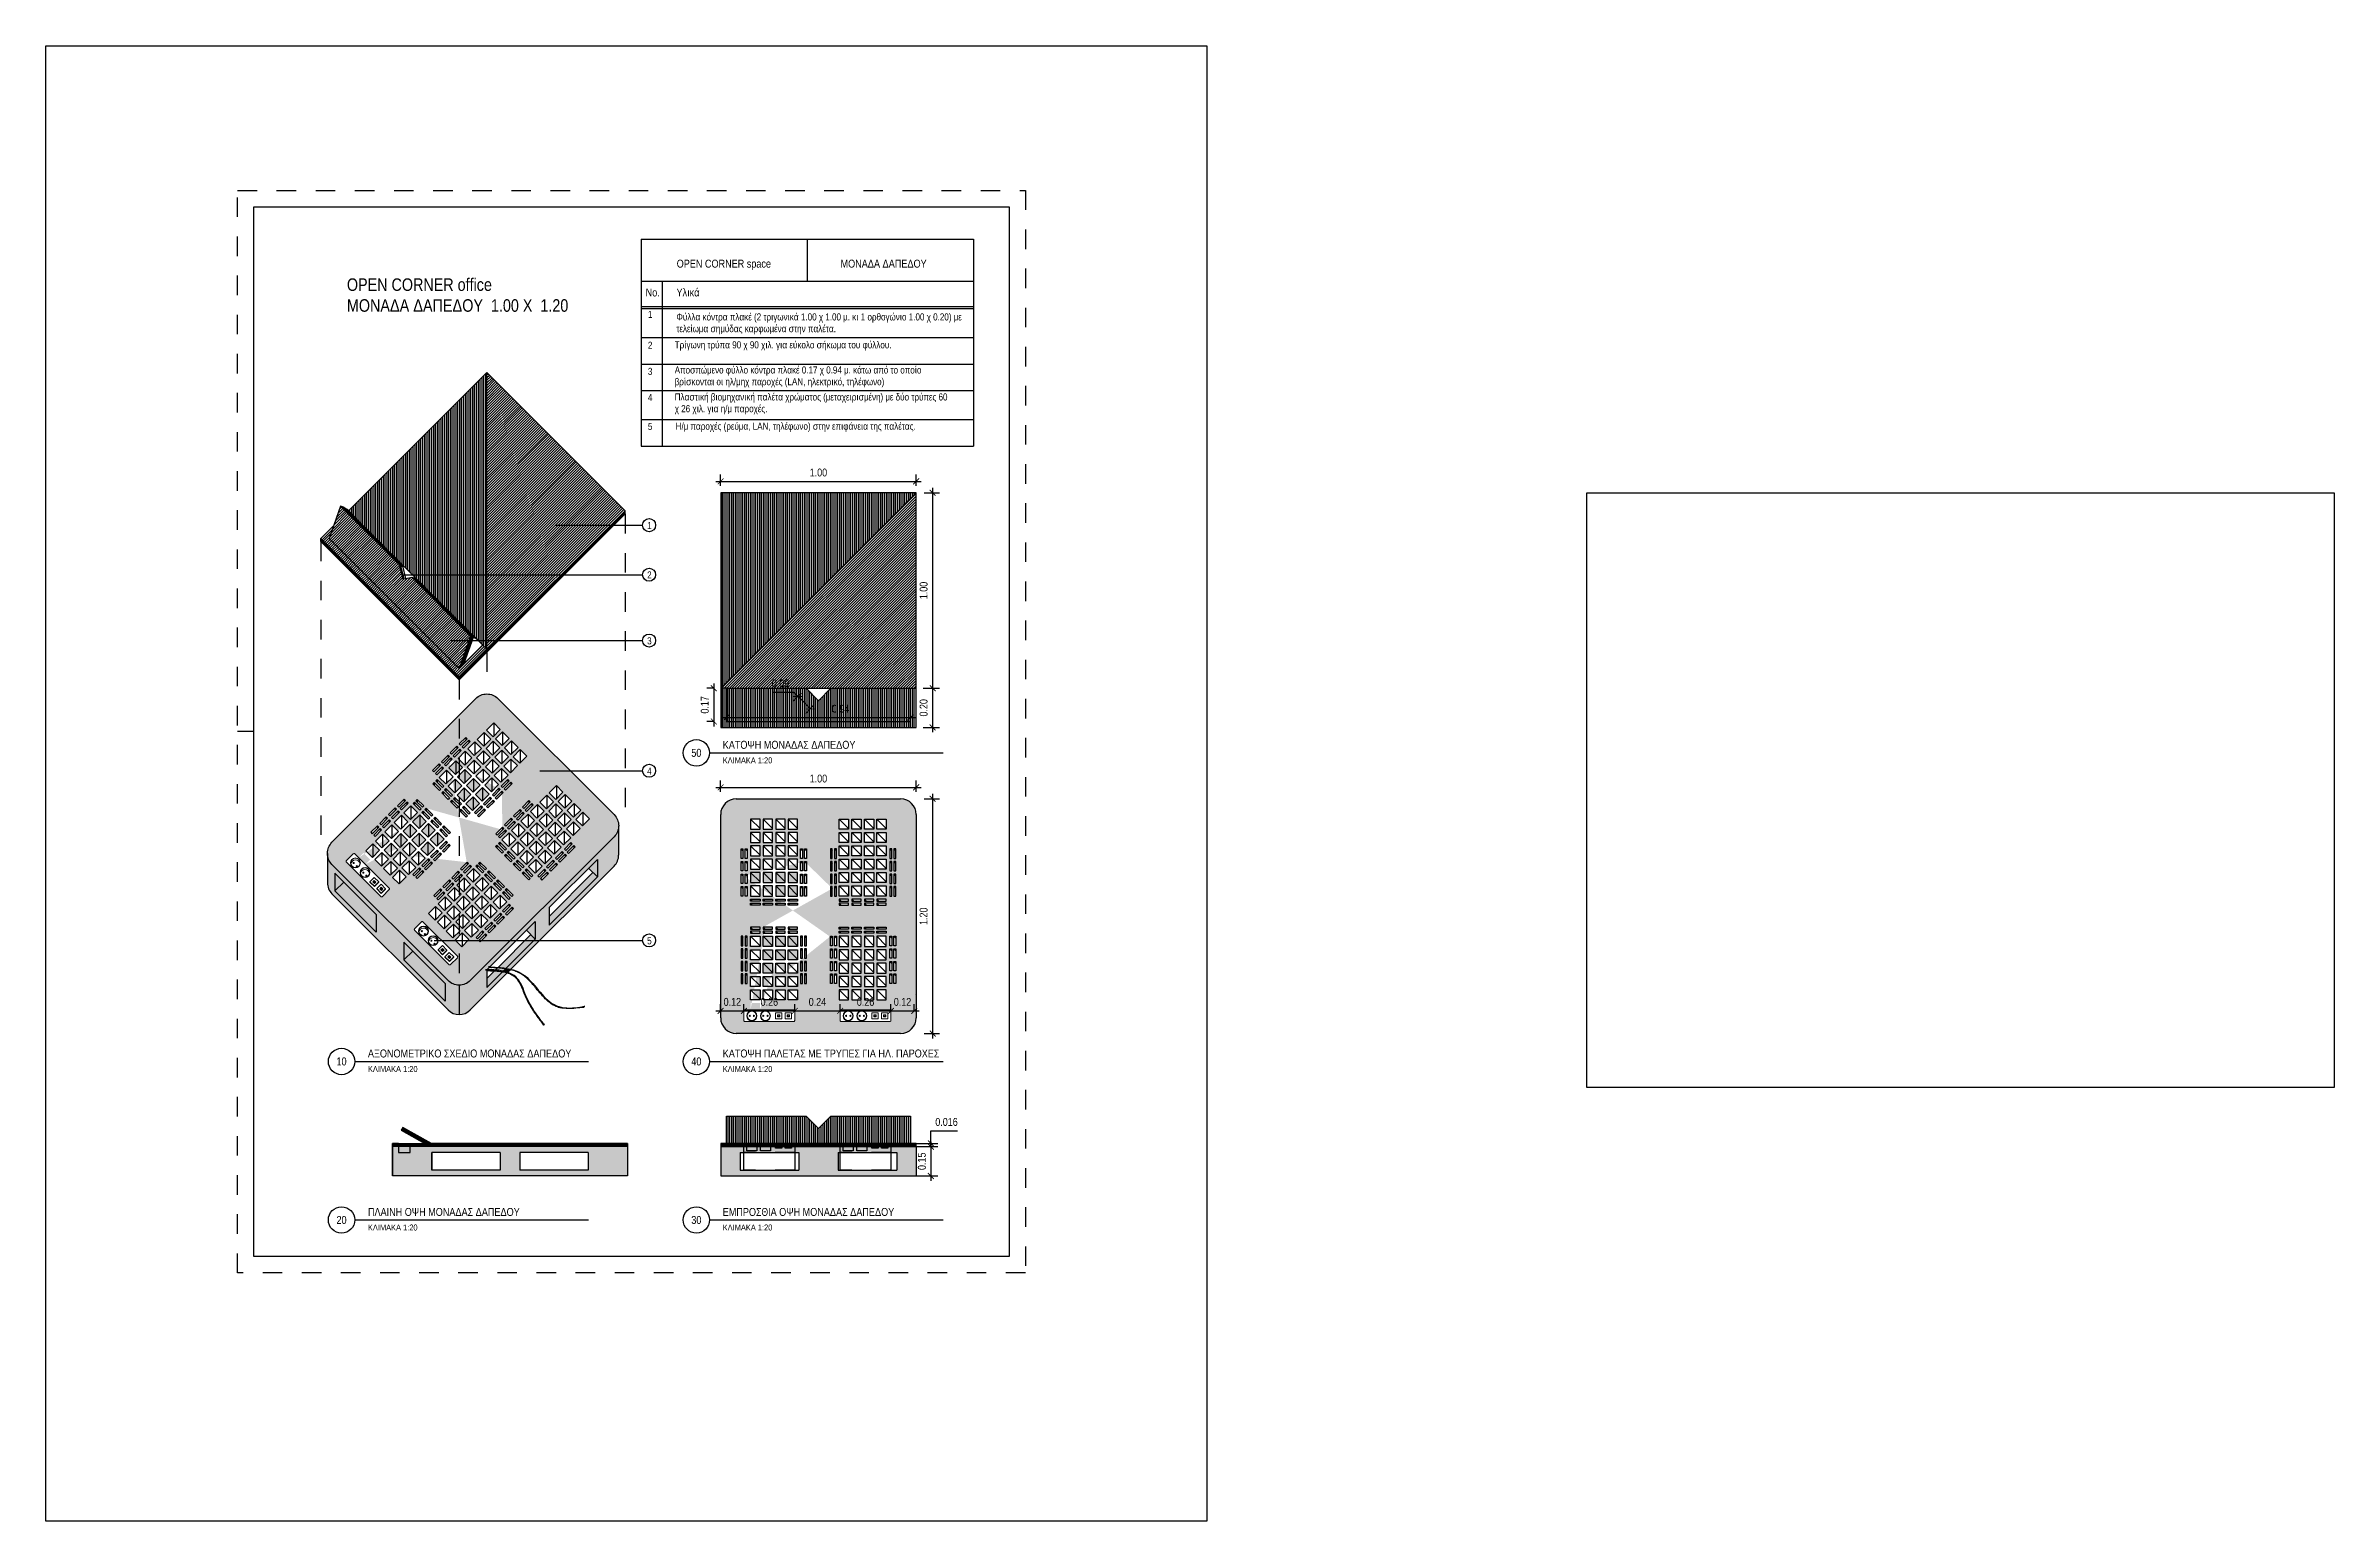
# Model space of a CAD drawing. Header units: millimetres. Extents: x 10.3 to 22, y -8.8 to -1.2.
import ezdxf

# ---------------------------------------------------------------- set-up
doc = ezdxf.new("R2010")
doc.units = ezdxf.units.MM
for name, pattern in [('DASHEDX2', [38.1, 25.4, -12.7]), ('DOT', [0.25, 0, -0.25]), ('HIDDENX2', [19.05, 12.7, -6.35])]:
    doc.linetypes.add(name, pattern=pattern)
doc.layers.add('04.PROVOLES_1', color=5, linetype='Continuous', lineweight=9)
for name, color, linetype in [('1-notation', 5, 'Continuous'), ('dims', 5, 'Continuous'), ('GONIES', 5, 'Continuous'), ('hatch', 8, 'Continuous'), ('layout', 5, 'Continuous'), ('steel', 1, 'Continuous'), ('TAVLES', 1, 'Continuous'), ('text', 5, 'Continuous')]:
    doc.layers.add(name, color=color, linetype=linetype)
doc.styles.add('deca_H', font='HATTEN.TTF')
doc.styles.get("Standard").update_dxf_attribs({"font": 'Arial Narrow.ttf'})
doc.dimstyles.new('PERIPTERO_20', dxfattribs={"dimtxt": 0.04, "dimasz": 0.03, "dimexe": 0.035, "dimexo": 0.035, "dimgap": 0.025, "dimtad": 1, "dimtoh": 1, "dimrnd": 0.01, "dimzin": 1, "dimdsep": 46, "dimtxsty": 'Standard', "dimblk": 'ARCHTICK', "dimcen": 0.1, "dimdle": 0.025, "dimclrd": 256, "dimclre": 256, "dimclrt": 256, "dimadec": 3, "dimazin": 0, "dimtfac": 1, "dimtmove": 0, "dimatfit": 3, "dimldrblk": 'ARCHTICK', "dimfxl": 1, "dimlwe": -1, "dimarcsym": 0})
picture_1 = doc.add_image_def('image1.jpg', size_in_pixel=(318, 253))
pattern_1 = [(45, (0, -0.110797), (-0.006735192, 0.006735192), [])]
pattern_2 = [(90, (0, -0.110797), (-0.009525, 6e-19), [])]
pattern_3 = [(315, (0, -0.1107966), (0.002245064, 0.002245064), [])]

msp = doc.modelspace()

# ---------------------------------------------------------------- texts
at = {"layer": 'text'}
for s, insert, char_height, width, attachment_point in [('OPEN CORNER space', (13.5204, -2.3145), 0.0405, 1.5907, 1), ('ΜΟΝΑΔΑ ΔΑΠΕΔΟΥ', (14.3582, -2.3145), 0.0405, 1.5907, 1), ('No.', (13.3616, -2.4619), 0.0405, 0.783, 1), ('Υλικά', (13.5193, -2.4619), 0.0405, 0.783, 1), ('1', (13.3732, -2.5763), 0.036, 0.783, 1), ('Φύλλα κόντρα πλακέ (2 τριγωνικά 1.00 χ 1.00 μ. κι 1 ορθογώνιο 1.00 χ 0.20) με τελείωμα σημύδας καρφωμένα στην παλέτα.', (13.5187, -2.5891), 0.036, 1.5239, 1), ('2', (13.3732, -2.7339), 0.036, 0.783, 1), ('Τρίγωνη τρύπα 90 χ 90 χιλ. για εύκολο σήκωμα του φύλλου.', (13.5102, -2.732), 0.036, 1.4194, 1), ('3', (13.3732, -2.8676), 0.036, 0.783, 1), ('Αποσπώμενο φύλλο κόντρα πλακέ 0.17 χ 0.94 μ. κάτω από το οποίο βρίσκονται οι ηλ/μηχ παροχές (LAN, ηλεκτρικό, τηλέφωνο)    ', (13.5103, -2.8604), 0.036, 1.4194, 1), ('4', (13.3732, -3.0005), 0.036, 0.783, 1), ('Πλαστική βιομηχανική παλέτα χρώματος (μεταχειρισμένη) με δύο τρύπες 60 χ 26 χιλ. για η/μ παροχές.  ', (13.5103, -2.9983), 0.036, 1.4194, 1), ('5', (13.3732, -3.1493), 0.036, 0.783, 1), ('Η/μ παροχές (ρεύμα, LAN, τηλέφωνο) στην επιφάνεια της παλέτας.', (13.5151, -3.148), 0.036, 1.4194, 1), ('1', (13.3694, -3.6555), 0.036, 0.0251, 1), ('2', (13.3694, -3.9087), 0.036, 0.0251, 1), ('3', (13.3694, -4.2455), 0.036, 0.0251, 1), ('ΚΑΤΟΨΗ ΜΟΝΑΔΑΣ ΔΑΠΕΔΟΥ', (13.7558, -4.8161), 0.0405, 1.7178, 7), ('4', (13.3694, -4.9116), 0.036, 0.0251, 1), ('50', (13.6208, -4.8364), 0.0405, 0.9917, 5), ('ΚΛΙΜΑΚΑ 1:20', (13.7558, -4.8904), 0.030375, 0.7438, 7), ('5', (13.3694, -5.7792), 0.036, 0.0251, 1), ('10', (11.8067, -6.4147), 0.0405, 0.9917, 5), ('ΑΞΟΝΟΜΕΤΡΙΚΟ ΣΧΕΔΙΟ ΜΟΝΑΔΑΣ ΔΑΠΕΔΟΥ', (11.9417, -6.3945), 0.0405, 1.7178, 7), ('40', (13.6208, -6.4147), 0.0405, 0.9917, 5), ('ΚΑΤΟΨΗ ΠΑΛΕΤΑΣ ΜΕ ΤΡΥΠΕΣ ΓΙΑ ΗΛ. ΠΑΡΟΧΕΣ', (13.7558, -6.3945), 0.0405, 1.7178, 7), ('ΚΛΙΜΑΚΑ 1:20', (11.9417, -6.4687), 0.030375, 0.7438, 7), ('ΚΛΙΜΑΚΑ 1:20', (13.7558, -6.4687), 0.030375, 0.7438, 7), ('20', (11.8067, -7.2252), 0.0405, 0.9917, 5), ('ΚΛΙΜΑΚΑ 1:20', (11.9417, -7.2792), 0.030375, 0.7438, 7), ('ΠΛΑΙΝΗ ΟΨΗ ΜΟΝΑΔΑΣ ΔΑΠΕΔΟΥ', (11.9417, -7.2049), 0.0405, 1.7178, 7), ('30', (13.6208, -7.2252), 0.0405, 0.9917, 5), ('ΚΛΙΜΑΚΑ 1:20', (13.7558, -7.2792), 0.030375, 0.7438, 7), ('\\pt0.405,0.567;ΕΜΠΡΟΣΘΙΑ ΟΨΗ ΜΟΝΑΔΑΣ ΔΑΠΕΔΟΥ', (13.7558, -7.2049), 0.0405, 1.7178, 7)]:
    msp.add_mtext(s, dxfattribs=dict(at, insert=insert, char_height=char_height, width=width, attachment_point=attachment_point))
at = {"layer": 'text', "insert": (11.8341, -2.4958), "char_height": 0.064, "width": 1.1517, "attachment_point": 4, "style": 'deca_H'}
msp.add_mtext('{\\fArial Narrow|b0|i0|c0|p34;OPEN CORNER office\\PΜΟΝΑΔΑ ΔΑΠΕΔΟΥ  1.00 Χ  1.20}', dxfattribs=at)

# ---------------------------------------------------------------- blocks, each defined once
blk = doc.blocks.new('_ArchTick')
at = {"layer": 'dims', "color": 0, "const_width": 0.15}
blk.add_lwpolyline([(-0.5, -0.5), (0.5, 0.5)], dxfattribs=at)
blk = doc.blocks.new('*D23')
at = {"layer": 'Defpoints', "color": 0, "transparency": 16777216}
for p in [(13.745, -3.506), (14.745, -3.448), (14.745, -3.506)]:
    blk.add_point(p, dxfattribs=at)
at = {"layer": 'dims', "lineweight": -2, "transparency": 16777216}
blk.add_line((13.72, -3.448), (14.77, -3.448), dxfattribs=at)
at = {"layer": 'dims', "transparency": 16777216}
for p, q in [((13.745, -3.471), (13.745, -3.413)), ((14.745, -3.471), (14.745, -3.413))]:
    blk.add_line(p, q, dxfattribs=at)
at = {"layer": 'dims', "lineweight": -2, "transparency": 16777216, "xscale": 0.03, "yscale": 0.03, "zscale": 0.03, "rotation": 180}
blk.add_blockref('_ArchTick', (13.745, -3.448), dxfattribs=at)
at = {"layer": 'dims', "lineweight": -2, "transparency": 16777216, "xscale": 0.03, "yscale": 0.03, "zscale": 0.03}
blk.add_blockref('_ArchTick', (14.745, -3.448), dxfattribs=at)
at = {"layer": 'dims', "transparency": 16777216, "insert": (14.245, -3.403), "char_height": 0.04, "attachment_point": 5}
blk.add_mtext('1.00', dxfattribs=at)
blk = doc.blocks.new('*D24')
at = {"layer": 'Defpoints', "color": 0, "transparency": 16777216}
for p in [(14.751, -3.506), (14.751, -4.506), (14.829, -4.506)]:
    blk.add_point(p, dxfattribs=at)
at = {"layer": 'dims', "transparency": 16777216}
for p, q in [((14.786, -3.506), (14.864, -3.506)), ((14.786, -4.506), (14.864, -4.506))]:
    blk.add_line(p, q, dxfattribs=at)
at = {"layer": 'dims', "lineweight": -2, "transparency": 16777216}
blk.add_line((14.829, -3.481), (14.829, -4.531), dxfattribs=at)
at = {"layer": 'dims', "lineweight": -2, "transparency": 16777216, "xscale": 0.03, "yscale": 0.03, "zscale": 0.03}
for p, rotation in [((14.829, -3.506), 90), ((14.829, -4.506), 270)]:
    blk.add_blockref('_ArchTick', p, dxfattribs=dict(at, rotation=rotation))
at = {"layer": 'dims', "transparency": 16777216, "insert": (14.783, -4.006), "char_height": 0.04, "attachment_point": 5, "rotation": 90}
blk.add_mtext('1.00', dxfattribs=at)
blk = doc.blocks.new('*D25')
at = {"layer": 'Defpoints', "color": 0, "transparency": 16777216}
for p in [(14.745, -4.506), (14.745, -4.706), (14.829, -4.706)]:
    blk.add_point(p, dxfattribs=at)
at = {"layer": 'dims', "transparency": 16777216}
for p, q in [((14.78, -4.506), (14.864, -4.506)), ((14.78, -4.706), (14.864, -4.706))]:
    blk.add_line(p, q, dxfattribs=at)
at = {"layer": 'dims', "lineweight": -2, "transparency": 16777216}
blk.add_line((14.829, -4.481), (14.829, -4.731), dxfattribs=at)
at = {"layer": 'dims', "lineweight": -2, "transparency": 16777216, "xscale": 0.03, "yscale": 0.03, "zscale": 0.03}
for p, rotation in [((14.829, -4.506), 90), ((14.829, -4.706), 270)]:
    blk.add_blockref('_ArchTick', p, dxfattribs=dict(at, rotation=rotation))
at = {"layer": 'dims', "transparency": 16777216, "insert": (14.783, -4.606), "char_height": 0.04, "attachment_point": 5, "rotation": 90}
blk.add_mtext('0.20', dxfattribs=at)
blk = doc.blocks.new('*D26')
at = {"layer": 'Defpoints', "color": 0, "transparency": 16777216}
for p in [(13.745, -4.506), (13.71, -4.676), (13.745, -4.676)]:
    blk.add_point(p, dxfattribs=at)
at = {"layer": 'dims', "transparency": 16777216}
for p, q in [((13.71, -4.506), (13.675, -4.506)), ((13.71, -4.676), (13.675, -4.676))]:
    blk.add_line(p, q, dxfattribs=at)
at = {"layer": 'dims', "lineweight": -2, "transparency": 16777216}
blk.add_line((13.71, -4.481), (13.71, -4.701), dxfattribs=at)
at = {"layer": 'dims', "lineweight": -2, "transparency": 16777216, "xscale": 0.03, "yscale": 0.03, "zscale": 0.03}
for p, rotation in [((13.71, -4.506), 90), ((13.71, -4.676), 270)]:
    blk.add_blockref('_ArchTick', p, dxfattribs=dict(at, rotation=rotation))
at = {"layer": 'dims', "transparency": 16777216, "insert": (13.664, -4.591), "char_height": 0.04, "attachment_point": 5, "rotation": 90}
blk.add_mtext('0.17', dxfattribs=at)
blk = doc.blocks.new('*D27')
at = {"layer": 'Defpoints', "color": 0, "transparency": 16777216}
for p in [(13.775, -4.676), (14.715, -4.656), (14.715, -4.676)]:
    blk.add_point(p, dxfattribs=at)
at = {"layer": 'dims', "lineweight": -2, "transparency": 16777216}
blk.add_line((13.75, -4.656), (14.74, -4.656), dxfattribs=at)
at = {"layer": 'dims', "transparency": 16777216}
for p, q in [((13.775, -4.641), (13.775, -4.621)), ((14.715, -4.641), (14.715, -4.621))]:
    blk.add_line(p, q, dxfattribs=at)
at = {"layer": 'dims', "lineweight": -2, "transparency": 16777216, "xscale": 0.03, "yscale": 0.03, "zscale": 0.03, "rotation": 180}
blk.add_blockref('_ArchTick', (13.775, -4.656), dxfattribs=at)
at = {"layer": 'dims', "lineweight": -2, "transparency": 16777216, "xscale": 0.03, "yscale": 0.03, "zscale": 0.03}
blk.add_blockref('_ArchTick', (14.715, -4.656), dxfattribs=at)
at = {"layer": 'dims', "transparency": 16777216, "insert": (14.358, -4.611), "char_height": 0.04, "attachment_point": 5}
blk.add_mtext('0.94', dxfattribs=at)
blk = doc.blocks.new('*D28')
at = {"layer": 'Defpoints', "color": 0, "transparency": 16777216}
for p in [(14.182, -4.506), (14.204, -4.612), (14.245, -4.57)]:
    blk.add_point(p, dxfattribs=at)
at = {"layer": 'dims', "lineweight": -2, "transparency": 16777216}
for p, q in [((14.119, -4.527), (14.008, -4.527)), ((14.14, -4.548), (14.119, -4.527)), ((14.204, -4.612), (14.122, -4.53))]:
    blk.add_line(p, q, dxfattribs=at)
at = {"layer": 'dims', "transparency": 16777216}
for p, q in [((14.157, -4.531), (14.115, -4.573)), ((14.22, -4.595), (14.179, -4.636))]:
    blk.add_line(p, q, dxfattribs=at)
at = {"layer": 'dims', "lineweight": -2, "transparency": 16777216, "xscale": 0.03, "yscale": 0.03, "zscale": 0.03}
for p, rotation in [((14.14, -4.548), 135.0000000000016), ((14.204, -4.612), 315.0000000000016)]:
    blk.add_blockref('_ArchTick', p, dxfattribs=dict(at, rotation=rotation))
at = {"layer": 'dims', "transparency": 16777216, "insert": (14.051, -4.481), "char_height": 0.04, "attachment_point": 5}
blk.add_mtext('0.09', dxfattribs=at)
blk = doc.blocks.new('*D29')
at = {"layer": 'Defpoints', "color": 0, "transparency": 16777216}
for p in [(13.864, -6.19), (14.124, -6.156), (14.124, -6.19)]:
    blk.add_point(p, dxfattribs=at)
at = {"layer": 'dims', "lineweight": -2, "transparency": 16777216}
blk.add_line((13.839, -6.156), (14.149, -6.156), dxfattribs=at)
at = {"layer": 'dims', "transparency": 16777216}
for p, q in [((13.864, -6.155), (13.864, -6.121)), ((14.124, -6.155), (14.124, -6.121))]:
    blk.add_line(p, q, dxfattribs=at)
at = {"layer": 'dims', "lineweight": -2, "transparency": 16777216, "xscale": 0.03, "yscale": 0.03, "zscale": 0.03, "rotation": 180}
blk.add_blockref('_ArchTick', (13.864, -6.156), dxfattribs=at)
at = {"layer": 'dims', "lineweight": -2, "transparency": 16777216, "xscale": 0.03, "yscale": 0.03, "zscale": 0.03}
blk.add_blockref('_ArchTick', (14.124, -6.156), dxfattribs=at)
at = {"layer": 'dims', "transparency": 16777216, "insert": (13.994, -6.11), "char_height": 0.04, "attachment_point": 5}
blk.add_mtext('0.26', dxfattribs=at)
blk = doc.blocks.new('*D30')
at = {"layer": 'Defpoints', "color": 0, "transparency": 16777216}
for p in [(14.124, -6.19), (14.356, -6.156), (14.356, -6.19)]:
    blk.add_point(p, dxfattribs=at)
at = {"layer": 'dims', "lineweight": -2, "transparency": 16777216}
blk.add_line((14.099, -6.156), (14.381, -6.156), dxfattribs=at)
at = {"layer": 'dims', "transparency": 16777216}
for p, q in [((14.124, -6.155), (14.124, -6.121)), ((14.356, -6.155), (14.356, -6.121))]:
    blk.add_line(p, q, dxfattribs=at)
at = {"layer": 'dims', "lineweight": -2, "transparency": 16777216, "xscale": 0.03, "yscale": 0.03, "zscale": 0.03, "rotation": 180}
blk.add_blockref('_ArchTick', (14.124, -6.156), dxfattribs=at)
at = {"layer": 'dims', "lineweight": -2, "transparency": 16777216, "xscale": 0.03, "yscale": 0.03, "zscale": 0.03}
blk.add_blockref('_ArchTick', (14.356, -6.156), dxfattribs=at)
at = {"layer": 'dims', "transparency": 16777216, "insert": (14.24, -6.11), "char_height": 0.04, "attachment_point": 5}
blk.add_mtext('0.24', dxfattribs=at)
blk = doc.blocks.new('*D31')
at = {"layer": 'Defpoints', "color": 0, "transparency": 16777216}
for p in [(14.356, -6.19), (14.616, -6.156), (14.616, -6.19)]:
    blk.add_point(p, dxfattribs=at)
at = {"layer": 'dims', "lineweight": -2, "transparency": 16777216}
blk.add_line((14.331, -6.156), (14.641, -6.156), dxfattribs=at)
at = {"layer": 'dims', "transparency": 16777216}
for p, q in [((14.356, -6.155), (14.356, -6.121)), ((14.616, -6.155), (14.616, -6.121))]:
    blk.add_line(p, q, dxfattribs=at)
at = {"layer": 'dims', "lineweight": -2, "transparency": 16777216, "xscale": 0.03, "yscale": 0.03, "zscale": 0.03, "rotation": 180}
blk.add_blockref('_ArchTick', (14.356, -6.156), dxfattribs=at)
at = {"layer": 'dims', "lineweight": -2, "transparency": 16777216, "xscale": 0.03, "yscale": 0.03, "zscale": 0.03}
blk.add_blockref('_ArchTick', (14.616, -6.156), dxfattribs=at)
at = {"layer": 'dims', "transparency": 16777216, "insert": (14.486, -6.11), "char_height": 0.04, "attachment_point": 5}
blk.add_mtext('0.26', dxfattribs=at)
blk = doc.blocks.new('*D33')
at = {"layer": 'Defpoints', "color": 0, "transparency": 16777216}
for p in [(13.745, -6.19), (13.864, -6.156), (13.864, -6.19)]:
    blk.add_point(p, dxfattribs=at)
at = {"layer": 'dims', "lineweight": -2, "transparency": 16777216}
blk.add_line((13.72, -6.156), (13.889, -6.156), dxfattribs=at)
at = {"layer": 'dims', "transparency": 16777216}
for p, q in [((13.745, -6.155), (13.745, -6.121)), ((13.864, -6.155), (13.864, -6.121))]:
    blk.add_line(p, q, dxfattribs=at)
at = {"layer": 'dims', "lineweight": -2, "transparency": 16777216, "xscale": 0.03, "yscale": 0.03, "zscale": 0.03, "rotation": 180}
blk.add_blockref('_ArchTick', (13.745, -6.156), dxfattribs=at)
at = {"layer": 'dims', "lineweight": -2, "transparency": 16777216, "xscale": 0.03, "yscale": 0.03, "zscale": 0.03}
blk.add_blockref('_ArchTick', (13.864, -6.156), dxfattribs=at)
at = {"layer": 'dims', "transparency": 16777216, "insert": (13.805, -6.11), "char_height": 0.04, "attachment_point": 5}
blk.add_mtext('0.12', dxfattribs=at)
blk = doc.blocks.new('*D34')
at = {"layer": 'Defpoints', "color": 0, "transparency": 16777216}
for p in [(14.616, -6.19), (14.735, -6.156), (14.735, -6.19)]:
    blk.add_point(p, dxfattribs=at)
at = {"layer": 'dims', "lineweight": -2, "transparency": 16777216}
blk.add_line((14.591, -6.156), (14.76, -6.156), dxfattribs=at)
at = {"layer": 'dims', "transparency": 16777216}
for p, q in [((14.616, -6.155), (14.616, -6.121)), ((14.735, -6.155), (14.735, -6.121))]:
    blk.add_line(p, q, dxfattribs=at)
at = {"layer": 'dims', "lineweight": -2, "transparency": 16777216, "xscale": 0.03, "yscale": 0.03, "zscale": 0.03, "rotation": 180}
blk.add_blockref('_ArchTick', (14.616, -6.156), dxfattribs=at)
at = {"layer": 'dims', "lineweight": -2, "transparency": 16777216, "xscale": 0.03, "yscale": 0.03, "zscale": 0.03}
blk.add_blockref('_ArchTick', (14.735, -6.156), dxfattribs=at)
at = {"layer": 'dims', "transparency": 16777216, "insert": (14.675, -6.11), "char_height": 0.04, "attachment_point": 5}
blk.add_mtext('0.12', dxfattribs=at)
blk = doc.blocks.new('*D35')
at = {"layer": 'Defpoints', "color": 0, "transparency": 16777216}
for p in [(14.745, -5.013), (13.745, -5.071), (14.745, -5.071)]:
    blk.add_point(p, dxfattribs=at)
at = {"layer": 'dims', "lineweight": -2, "transparency": 16777216}
blk.add_line((13.72, -5.013), (14.77, -5.013), dxfattribs=at)
at = {"layer": 'dims', "transparency": 16777216}
for p, q in [((13.745, -5.036), (13.745, -4.978)), ((14.745, -5.036), (14.745, -4.978))]:
    blk.add_line(p, q, dxfattribs=at)
at = {"layer": 'dims', "lineweight": -2, "transparency": 16777216, "xscale": 0.03, "yscale": 0.03, "zscale": 0.03, "rotation": 180}
blk.add_blockref('_ArchTick', (13.745, -5.013), dxfattribs=at)
at = {"layer": 'dims', "lineweight": -2, "transparency": 16777216, "xscale": 0.03, "yscale": 0.03, "zscale": 0.03}
blk.add_blockref('_ArchTick', (14.745, -5.013), dxfattribs=at)
at = {"layer": 'dims', "transparency": 16777216, "insert": (14.245, -4.968), "char_height": 0.04, "attachment_point": 5}
blk.add_mtext('1.00', dxfattribs=at)
blk = doc.blocks.new('*D36')
at = {"layer": 'Defpoints', "color": 0, "transparency": 16777216}
for p in [(14.751, -5.071), (14.751, -6.272), (14.829, -6.272)]:
    blk.add_point(p, dxfattribs=at)
at = {"layer": 'dims', "transparency": 16777216}
for p, q in [((14.786, -5.071), (14.864, -5.071)), ((14.786, -6.272), (14.864, -6.272))]:
    blk.add_line(p, q, dxfattribs=at)
at = {"layer": 'dims', "lineweight": -2, "transparency": 16777216}
blk.add_line((14.829, -5.046), (14.829, -6.297), dxfattribs=at)
at = {"layer": 'dims', "lineweight": -2, "transparency": 16777216, "xscale": 0.03, "yscale": 0.03, "zscale": 0.03}
for p, rotation in [((14.829, -5.071), 90), ((14.829, -6.272), 270)]:
    blk.add_blockref('_ArchTick', p, dxfattribs=dict(at, rotation=rotation))
at = {"layer": 'dims', "transparency": 16777216, "insert": (14.783, -5.672), "char_height": 0.04, "attachment_point": 5, "rotation": 90}
blk.add_mtext('1.20', dxfattribs=at)
blk = doc.blocks.new('*D37')
at = {"layer": 'Defpoints', "color": 0, "transparency": 16777216}
for p in [(14.707, -6.85), (14.707, -7), (14.82, -7)]:
    blk.add_point(p, dxfattribs=at)
at = {"layer": 'dims', "transparency": 16777216}
for p, q in [((14.742, -6.85), (14.855, -6.85)), ((14.742, -7), (14.855, -7))]:
    blk.add_line(p, q, dxfattribs=at)
at = {"layer": 'dims', "lineweight": -2, "transparency": 16777216}
blk.add_line((14.82, -6.825), (14.82, -7.025), dxfattribs=at)
at = {"layer": 'dims', "lineweight": -2, "transparency": 16777216, "xscale": 0.03, "yscale": 0.03, "zscale": 0.03}
for p, rotation in [((14.82, -6.85), 90), ((14.82, -7), 270)]:
    blk.add_blockref('_ArchTick', p, dxfattribs=dict(at, rotation=rotation))
at = {"layer": 'dims', "transparency": 16777216, "insert": (14.774, -6.925), "char_height": 0.04, "attachment_point": 5, "rotation": 90}
blk.add_mtext('0.15', dxfattribs=at)
blk = doc.blocks.new('*D38')
at = {"layer": 'Defpoints', "color": 0, "transparency": 16777216}
for p in [(14.707, -6.834), (14.707, -6.85), (14.82, -6.85)]:
    blk.add_point(p, dxfattribs=at)
at = {"layer": 'dims', "lineweight": -2, "transparency": 16777216}
for p, q in [((14.82, -6.834), (14.82, -6.769)), ((14.82, -6.769), (14.956, -6.769)), ((14.82, -6.85), (14.82, -6.834)), ((14.82, -6.85), (14.82, -6.88))]:
    blk.add_line(p, q, dxfattribs=at)
at = {"layer": 'dims', "transparency": 16777216}
for p, q in [((14.742, -6.834), (14.855, -6.834)), ((14.742, -6.85), (14.855, -6.85))]:
    blk.add_line(p, q, dxfattribs=at)
at = {"layer": 'dims', "lineweight": -2, "transparency": 16777216, "xscale": 0.03, "yscale": 0.03, "zscale": 0.03}
for p, rotation in [((14.82, -6.834), 270), ((14.82, -6.85), 90)]:
    blk.add_blockref('_ArchTick', p, dxfattribs=dict(at, rotation=rotation))
at = {"layer": 'dims', "transparency": 16777216, "insert": (14.9, -6.724), "char_height": 0.04, "attachment_point": 5}
blk.add_mtext('0.016', dxfattribs=at)

# ---------------------------------------------------------------- dimensions: what is measured, and where the dimension line sits
at = {"layer": 'dims'}
for p1, p2, distance, picture, middle in [((13.7452, -3.5063), (14.7452, -3.5063), 0.0581, '*D23', (14.2452, -3.4028)), ((14.7508, -3.5063), (14.7508, -4.5063), 0.0779, '*D24', (14.7832, -4.0063)), ((13.7452, -4.5063), (13.7452, -4.6763), -0.0354, '*D26', (13.6644, -4.5913)), ((14.7452, -4.5063), (14.7452, -4.7063), 0.0834, '*D25', (14.7832, -4.6063)), ((13.7452, -5.0715), (14.7452, -5.0715), 0.0581, '*D35', (14.2452, -4.968)), ((14.7508, -5.0715), (14.7508, -6.2725), 0.0779, '*D36', (14.7832, -5.672)), ((13.8639, -6.1896), (14.1236, -6.1896), 0.0338, '*D29', (13.9937, -6.1103)), ((14.3564, -6.1896), (14.6161, -6.1896), 0.0338, '*D31', (14.4863, -6.1103)), ((14.7067, -6.8497), (14.7067, -6.9997), 0.1129, '*D37', (14.7742, -6.9247))]:
    dim = msp.add_aligned_dim(p1=p1, p2=p2, distance=distance, dimstyle='PERIPTERO_20', override={"dimrnd": 0.001}, dxfattribs=at)
    dim.commit()
    dim.dimension.update_dxf_attribs({"geometry": picture, "text_midpoint": middle})
for base, p1, p2, angle, override, picture, middle in [((14.2036, -4.6115), (14.1816, -4.5063), (14.2452, -4.5699), 315, {"dimrnd": 0.001}, '*D28', (14.0509, -4.5267)), ((14.7152, -4.6561), (13.7752, -4.6763), (14.7152, -4.6763), 0, {"dimrnd": 0.001}, '*D27', (14.3583, -4.6561)), ((13.8639, -6.1558), (13.7452, -6.1896), (13.8639, -6.1896), 360, {"dimrnd": 0.001}, '*D33', (13.8045, -6.1558)), ((14.7347, -6.1558), (14.6161, -6.1896), (14.7347, -6.1896), 360, {"dimrnd": 0.001}, '*D34', (14.6754, -6.1558)), ((14.8197, -6.8497), (14.7067, -6.8337), (14.7067, -6.8497), 270, {"dimdec": 3, "dimrnd": 0.001}, '*D38', (14.9003, -6.769))]:
    dim = msp.add_linear_dim(base=base, p1=p1, p2=p2, angle=angle, dimstyle='PERIPTERO_20', override=override, dxfattribs=at)
    dim.commit()
    dim.dimension.update_dxf_attribs({"geometry": picture, "text_midpoint": middle, "dimtype": 161})
dim = msp.add_aligned_dim(p1=(14.1236, -6.1896), p2=(14.3564, -6.1896), distance=0.0338, text='0.24', dimstyle='PERIPTERO_20', override={"dimrnd": 0.001}, dxfattribs=at)
dim.commit()
dim.dimension.update_dxf_attribs({"geometry": '*D30', "text_midpoint": (14.24, -6.1103)})

# ---------------------------------------------------------------- hatches: boundary and pattern name
at = {"layer": 'hatch'}
h = msp.add_hatch(dxfattribs=at)
h.set_pattern_fill('LINE', color=252, scale=0.003, angle=90, style=0)
h.set_pattern_definition(pattern_2)
h.paths.add_polyline_path([(12.5496, -2.8915), (11.8434, -3.5978, -0.0610627), (11.8638, -3.6198), (12.5002, -4.2563, -0.0815185), (12.5284, -4.2845), (12.5496, -4.3057)])
h = msp.add_hatch(dxfattribs=at)
h.set_pattern_fill('LINE', color=252, scale=0.003, angle=45, style=0)
h.set_pattern_definition(pattern_1)
h.paths.add_polyline_path([(12.5496, -2.8915), (12.5496, -4.3057), (13.2568, -3.5986)])
h = msp.add_hatch(dxfattribs=at)
h.set_pattern_fill('LINE', color=252, scale=0.003, angle=90, style=0)
h.set_pattern_definition(pattern_2)
h.paths.add_polyline_path([(14.7452, -3.5063), (13.7452, -3.5063), (13.7452, -4.5063)])
h = msp.add_hatch(dxfattribs=at)
h.set_pattern_fill('LINE', color=252, scale=0.003, angle=45, style=0)
h.set_pattern_definition(pattern_1)
h.paths.add_polyline_path([(14.7452, -3.5063), (13.7452, -4.5063), (14.7452, -4.5063)])
h = msp.add_hatch(dxfattribs=at)
h.set_pattern_fill('LINE', color=252, scale=0.003, angle=45, style=0)
h.set_pattern_definition(pattern_1)
h.paths.add_polyline_path([(12.166, -3.9386), (12.12, -3.9474), (12.1027, -3.8752), (11.802, -3.5746), (11.7435, -3.74), (12.4082, -4.4047), (12.4667, -4.2392)])
h = msp.add_hatch(dxfattribs=at)
h.set_pattern_fill('LINE', color=250, scale=0.001, angle=315, style=0)
h.set_pattern_definition(pattern_3)
h.paths.add_polyline_path([(11.8186, -3.5814, 0.0250556), (11.8072, -3.5764), (11.802, -3.5746), (12.1027, -3.8752), (12.1178, -3.8806)])
h = msp.add_hatch(dxfattribs=at)
h.set_pattern_fill('LINE', color=250, scale=0.001, angle=45, style=0)
h.set_pattern_definition([(45, (0, -0.1107966), (-0.002245064, 0.002245064), [])])
h.paths.add_polyline_path([(13.2568, -3.6146), (13.2568, -3.5986), (12.5496, -4.3057), (12.5496, -4.3217)])
h.paths.add_polyline_path([(12.5496, -4.3217), (12.5496, -4.3057), (12.4082, -4.4472), (12.4082, -4.4632)])
h = msp.add_hatch(dxfattribs=at)
h.set_pattern_fill('LINE', color=252, scale=0.003, angle=45, style=0)
h.set_pattern_definition(pattern_1)
h.paths.add_polyline_path([(11.7435, -3.74), (11.7667, -3.6744), (11.7011, -3.74), (12.4082, -4.4472), (12.5496, -4.3057), (12.5284, -4.2845), (12.4082, -4.4047)])
h = msp.add_hatch(dxfattribs=at)
h.set_pattern_fill('LINE', color=250, scale=0.001, angle=315, style=0)
h.set_pattern_definition(pattern_3)
h.paths.add_polyline_path([(11.7011, -3.74), (11.7011, -3.756), (12.4082, -4.4632), (12.4082, -4.4472)])
h = msp.add_hatch(dxfattribs=at)
h.set_pattern_fill('LINE', color=250, scale=0.002, angle=104, style=0)
h.set_pattern_definition([(104, (0, -0.1107966), (-0.006161378, -0.001536204), [])])
h.paths.add_polyline_path([(12.1178, -3.8806), (12.1027, -3.8752), (12.12, -3.9474), (12.1332, -3.9449)])
h = msp.add_hatch(dxfattribs=at)
h.set_pattern_fill('LINE', color=250, scale=0.001, angle=315, style=0)
h.set_pattern_definition(pattern_3)
h.paths.add_polyline_path([(12.1811, -3.9439), (12.166, -3.9386), (12.4667, -4.2392, -0.0112461), (12.4719, -4.2411), (12.4818, -4.2446)])
h = msp.add_hatch(dxfattribs=at)
h.set_pattern_fill('LINE', color=250, scale=0.002, angle=71, style=0)
h.set_pattern_definition([(71, (0, -0.1107966), (-0.006004043, 0.0020673578), [])])
h.paths.add_polyline_path([(12.4815, -4.2452, 0.0212285), (12.4719, -4.2411), (12.4667, -4.2392), (12.4082, -4.4047), (12.4345, -4.3785)])
h = msp.add_hatch(color=253, dxfattribs=at)
h.paths.add_polyline_path([(12.7207, -4.8197), (12.6844, -4.8559), (12.7183, -4.8898), (12.7546, -4.8536)], flags=16)
h.paths.add_polyline_path([(12.6753, -4.7743), (12.6391, -4.8106), (12.673, -4.8445), (12.7092, -4.8082)], flags=16)
h.paths.add_polyline_path([(12.63, -4.729), (12.5937, -4.7652), (12.6276, -4.7991), (12.6638, -4.7628)], flags=16)
h.paths.add_polyline_path([(12.5846, -4.6836), (12.5484, -4.7199), (12.5822, -4.7537), (12.6185, -4.7175)], flags=16)
h.paths.add_polyline_path([(12.5363, -4.732), (12.5, -4.7682), (12.5339, -4.8021), (12.5701, -4.7658)], flags=16)
h.paths.add_polyline_path([(12.5816, -4.7773), (12.5454, -4.8136), (12.5793, -4.8474), (12.6155, -4.8112)], flags=16)
h.paths.add_polyline_path([(12.627, -4.8227), (12.5907, -4.8589), (12.6246, -4.8928), (12.6609, -4.8566)], flags=16)
h.paths.add_polyline_path([(12.6724, -4.868), (12.6361, -4.9043), (12.67, -4.9382), (12.7062, -4.9019)], flags=16)
h.paths.add_polyline_path([(12.624, -4.9164), (12.5878, -4.9526), (12.6216, -4.9865), (12.6579, -4.9503)], flags=16)
h.paths.add_polyline_path([(12.5786, -4.871), (12.5424, -4.9073), (12.5763, -4.9411), (12.6125, -4.9049)], flags=16)
h.paths.add_polyline_path([(12.5333, -4.8257), (12.497, -4.8619), (12.5309, -4.8958), (12.5672, -4.8595)], flags=16)
h.paths.add_polyline_path([(12.4879, -4.7803), (12.4517, -4.8165), (12.4855, -4.8504), (12.5218, -4.8142)], flags=16)
h.paths.add_polyline_path([(12.4396, -4.8286), (12.4033, -4.8649), (12.4372, -4.8988), (12.4735, -4.8625)], flags=16)
h.paths.add_polyline_path([(12.4849, -4.874), (12.4487, -4.9103), (12.4826, -4.9441), (12.5188, -4.9079)], flags=16)
h.paths.add_polyline_path([(12.5303, -4.9194), (12.4941, -4.9556), (12.5279, -4.9895), (12.5642, -4.9532)], flags=16)
h.paths.add_polyline_path([(12.5757, -4.9647), (12.5394, -5.001), (12.5733, -5.0349), (12.6095, -4.9986)], flags=16)
h.paths.add_polyline_path([(12.5273, -5.0131), (12.4911, -5.0493), (12.5249, -5.0832), (12.5612, -5.0469)], flags=16)
h.paths.add_polyline_path([(12.482, -4.9677), (12.4457, -5.004), (12.4796, -5.0378), (12.5158, -5.0016)], flags=16)
h.paths.add_polyline_path([(12.4366, -4.9223), (12.4003, -4.9586), (12.4342, -4.9925), (12.4705, -4.9562)], flags=16)
h.paths.add_polyline_path([(12.3912, -4.877), (12.355, -4.9132), (12.3889, -4.9471), (12.4251, -4.9109)], flags=16)
h.paths.add_polyline_path([(12.3662, -4.8626), (12.373, -4.8695), (12.3391, -4.9033), (12.3323, -4.8965)], flags=16)
h.paths.add_polyline_path([(12.3513, -4.8478), (12.3582, -4.8546), (12.3243, -4.8885), (12.3175, -4.8817)], flags=0)
h.paths.add_polyline_path([(12.3967, -4.8024), (12.4035, -4.8093), (12.3696, -4.8431), (12.3628, -4.8363)], flags=16)
h.paths.add_polyline_path([(12.4115, -4.8173), (12.4184, -4.8241), (12.3845, -4.858), (12.3777, -4.8511)], flags=16)
h.paths.add_polyline_path([(12.4421, -4.7571), (12.4489, -4.7639), (12.415, -4.7978), (12.4082, -4.7909)], flags=16)
h.paths.add_polyline_path([(12.4569, -4.7719), (12.4637, -4.7787), (12.4298, -4.8126), (12.423, -4.8058)], flags=16)
h.paths.add_polyline_path([(12.306, -4.8932), (12.3128, -4.9), (12.2789, -4.9339), (12.2721, -4.927)], flags=16)
h.paths.add_polyline_path([(12.3208, -4.908), (12.3276, -4.9148), (12.2938, -4.9487), (12.2869, -4.9419)], flags=16)
h.paths.add_polyline_path([(12.3429, -4.9253), (12.3066, -4.9616), (12.3405, -4.9955), (12.3768, -4.9592)], flags=16)
h.paths.add_polyline_path([(12.3883, -4.9707), (12.352, -5.0069), (12.3859, -5.0408), (12.4221, -5.0046)], flags=16)
h.paths.add_polyline_path([(12.4336, -5.016), (12.3974, -5.0523), (12.4312, -5.0862), (12.4675, -5.0499)], flags=16)
h.paths.add_polyline_path([(12.479, -5.0614), (12.4427, -5.0977), (12.4766, -5.1315), (12.5129, -5.0953)], flags=16)
h.paths.add_polyline_path([(12.5663, -5.0628), (12.5731, -5.0696), (12.5393, -5.1035), (12.5324, -5.0966)], flags=16)
h.paths.add_polyline_path([(12.6117, -5.0174), (12.6185, -5.0242), (12.5846, -5.0581), (12.5778, -5.0513)], flags=16)
h.paths.add_polyline_path([(12.657, -4.972), (12.6639, -4.9789), (12.63, -5.0127), (12.6232, -5.0059)], flags=16)
h.paths.add_polyline_path([(12.6719, -4.9869), (12.6787, -4.9937), (12.6448, -5.0276), (12.638, -5.0208)], flags=16)
h.paths.add_polyline_path([(12.5812, -5.0776), (12.588, -5.0844), (12.5541, -5.1183), (12.5473, -5.1115)], flags=16)
h.paths.add_polyline_path([(12.6265, -5.0322), (12.6333, -5.0391), (12.5995, -5.0729), (12.5926, -5.0661)], flags=16)
h.paths.add_polyline_path([(12.5358, -5.123), (12.5426, -5.1298), (12.5087, -5.1637), (12.5019, -5.1568)], flags=16)
h.paths.add_polyline_path([(12.521, -5.1081), (12.5278, -5.115), (12.4939, -5.1488), (12.4871, -5.142)], flags=16)
h.paths.add_polyline_path([(12.4243, -5.1161), (12.4312, -5.1092), (12.465, -5.1431), (12.4582, -5.1499)], flags=16)
h.paths.add_polyline_path([(12.4095, -5.1309), (12.4163, -5.1241), (12.4502, -5.158), (12.4434, -5.1648)], flags=16)
h.paths.add_polyline_path([(12.3641, -5.0855), (12.371, -5.0787), (12.4048, -5.1126), (12.398, -5.1194)], flags=16)
h.paths.add_polyline_path([(12.379, -5.0707), (12.3858, -5.0639), (12.4197, -5.0978), (12.4128, -5.1046)], flags=16)
h.paths.add_polyline_path([(12.3336, -5.0253), (12.3404, -5.0185), (12.3743, -5.0524), (12.3675, -5.0592)], flags=16)
h.paths.add_polyline_path([(12.3188, -5.0402), (12.3256, -5.0334), (12.3595, -5.0672), (12.3526, -5.0741)], flags=0)
h.paths.add_polyline_path([(12.2734, -4.9948), (12.2802, -4.988), (12.3141, -5.0219), (12.3073, -5.0287)], flags=16)
h.paths.add_polyline_path([(12.2882, -4.98), (12.2951, -4.9732), (12.3289, -5.007), (12.3221, -5.0139)], flags=16)
h.paths.add_polyline_path([(13.075, -5.174), (13.0388, -5.2103), (13.0049, -5.1764), (13.0412, -5.1402)], flags=16)
h.paths.add_polyline_path([(13.0297, -5.1287), (12.9934, -5.1649), (12.9596, -5.1311), (12.9958, -5.0948)], flags=16)
h.paths.add_polyline_path([(12.9843, -5.0833), (12.9481, -5.1196), (12.9142, -5.0857), (12.9504, -5.0494)], flags=16)
h.paths.add_polyline_path([(12.939, -5.038), (12.9027, -5.0742), (12.8688, -5.0403), (12.9051, -5.0041)], flags=16)
h.paths.add_polyline_path([(12.8906, -5.0863), (12.8544, -5.1226), (12.8205, -5.0887), (12.8567, -5.0524)], flags=16)
h.paths.add_polyline_path([(12.936, -5.1317), (12.8997, -5.1679), (12.8658, -5.134), (12.9021, -5.0978)], flags=16)
h.paths.add_polyline_path([(12.9813, -5.177), (12.9451, -5.2133), (12.9112, -5.1794), (12.9475, -5.1431)], flags=16)
h.paths.add_polyline_path([(13.0267, -5.2224), (12.9904, -5.2586), (12.9566, -5.2248), (12.9928, -5.1885)], flags=16)
h.paths.add_polyline_path([(12.9784, -5.2707), (12.9421, -5.307), (12.9082, -5.2731), (12.9445, -5.2369)], flags=16)
h.paths.add_polyline_path([(12.933, -5.2254), (12.8967, -5.2616), (12.8629, -5.2277), (12.8991, -5.1915)], flags=16)
h.paths.add_polyline_path([(12.8876, -5.18), (12.8514, -5.2163), (12.8175, -5.1824), (12.8538, -5.1461)], flags=16)
h.paths.add_polyline_path([(12.8423, -5.1346), (12.806, -5.1709), (12.7721, -5.137), (12.8084, -5.1008)], flags=16)
h.paths.add_polyline_path([(12.7866, -5.1016), (12.7798, -5.0948), (12.7459, -5.1287), (12.7527, -5.1355)], flags=16)
h.paths.add_polyline_path([(12.7718, -5.0868), (12.7649, -5.08), (12.7311, -5.1138), (12.7379, -5.1207)], flags=16)
h.paths.add_polyline_path([(12.7264, -5.1321), (12.7196, -5.1253), (12.6857, -5.1592), (12.6925, -5.166)], flags=16)
h.paths.add_polyline_path([(12.7412, -5.147), (12.7344, -5.1402), (12.7005, -5.174), (12.7074, -5.1809)], flags=16)
h.paths.add_polyline_path([(12.6959, -5.1923), (12.6891, -5.1855), (12.6552, -5.2194), (12.662, -5.2262)], flags=16)
h.paths.add_polyline_path([(12.681, -5.1775), (12.6742, -5.1707), (12.6403, -5.2046), (12.6472, -5.2114)], flags=16)
h.paths.add_polyline_path([(12.6357, -5.2229), (12.6289, -5.216), (12.595, -5.2499), (12.6018, -5.2567)], flags=16)
h.paths.add_polyline_path([(12.6505, -5.2377), (12.6437, -5.2309), (12.6098, -5.2648), (12.6166, -5.2716)], flags=16)
h.paths.add_polyline_path([(12.6972, -5.2797), (12.661, -5.3159), (12.6271, -5.282), (12.6634, -5.2458)], flags=16)
h.paths.add_polyline_path([(12.7456, -5.2313), (12.7093, -5.2676), (12.6755, -5.2337), (12.7117, -5.1975)], flags=16)
h.paths.add_polyline_path([(12.7939, -5.183), (12.7577, -5.2192), (12.7238, -5.1854), (12.7601, -5.1491)], flags=16)
h.paths.add_polyline_path([(12.8393, -5.2283), (12.803, -5.2646), (12.7692, -5.2307), (12.8054, -5.1945)], flags=16)
h.paths.add_polyline_path([(12.7909, -5.2767), (12.7547, -5.3129), (12.7208, -5.2791), (12.7571, -5.2428)], flags=16)
h.paths.add_polyline_path([(12.7426, -5.325), (12.7064, -5.3613), (12.6725, -5.3274), (12.7087, -5.2912)], flags=16)
h.paths.add_polyline_path([(12.788, -5.3704), (12.7517, -5.4066), (12.7178, -5.3728), (12.7541, -5.3365)], flags=16)
h.paths.add_polyline_path([(12.8363, -5.3221), (12.8001, -5.3583), (12.7662, -5.3244), (12.8024, -5.2882)], flags=16)
h.paths.add_polyline_path([(12.8847, -5.2737), (12.8484, -5.31), (12.8145, -5.2761), (12.8508, -5.2398)], flags=16)
h.paths.add_polyline_path([(12.93, -5.3191), (12.8938, -5.3553), (12.8599, -5.3214), (12.8961, -5.2852)], flags=16)
h.paths.add_polyline_path([(12.8817, -5.3674), (12.8454, -5.4037), (12.8115, -5.3698), (12.8478, -5.3335)], flags=16)
h.paths.add_polyline_path([(12.8333, -5.4158), (12.7971, -5.452), (12.7632, -5.4181), (12.7995, -5.3819)], flags=16)
h.paths.add_polyline_path([(12.7787, -5.4704), (12.7855, -5.4636), (12.7516, -5.4297), (12.7448, -5.4365)], flags=16)
h.paths.add_polyline_path([(12.7638, -5.4852), (12.7707, -5.4784), (12.7368, -5.4445), (12.73, -5.4514)], flags=16)
h.paths.add_polyline_path([(12.7333, -5.425), (12.7401, -5.4182), (12.7063, -5.3843), (12.6994, -5.3912)], flags=16)
h.paths.add_polyline_path([(12.7185, -5.4399), (12.7253, -5.4331), (12.6914, -5.3992), (12.6846, -5.406)], flags=16)
h.paths.add_polyline_path([(12.6731, -5.3945), (12.6799, -5.3877), (12.6461, -5.3538), (12.6392, -5.3606)], flags=16)
h.paths.add_polyline_path([(12.688, -5.3797), (12.6948, -5.3729), (12.6609, -5.339), (12.6541, -5.3458)], flags=16)
h.paths.add_polyline_path([(12.6426, -5.3343), (12.6494, -5.3275), (12.6155, -5.2936), (12.6087, -5.3004)], flags=16)
h.paths.add_polyline_path([(12.6278, -5.3492), (12.6346, -5.3423), (12.6007, -5.3085), (12.5939, -5.3153)], flags=16)
h.paths.add_polyline_path([(12.8507, -5.4378), (12.8438, -5.431), (12.81, -5.4649), (12.8168, -5.4717)], flags=16)
h.paths.add_polyline_path([(12.8655, -5.4527), (12.8587, -5.4459), (12.8248, -5.4797), (12.8316, -5.4866)], flags=16)
h.paths.add_polyline_path([(12.9109, -5.4073), (12.904, -5.4005), (12.8702, -5.4344), (12.877, -5.4412)], flags=16)
h.paths.add_polyline_path([(12.896, -5.3925), (12.8892, -5.3857), (12.8553, -5.4195), (12.8621, -5.4264)], flags=16)
h.paths.add_polyline_path([(12.9414, -5.3471), (12.9346, -5.3403), (12.9007, -5.3742), (12.9075, -5.381)], flags=16)
h.paths.add_polyline_path([(12.9562, -5.362), (12.9494, -5.3551), (12.9155, -5.389), (12.9223, -5.3958)], flags=16)
h.paths.add_polyline_path([(12.9867, -5.3018), (12.9799, -5.2949), (12.946, -5.3288), (12.9529, -5.3356)], flags=16)
h.paths.add_polyline_path([(13.0016, -5.3166), (12.9948, -5.3098), (12.9609, -5.3436), (12.9677, -5.3505)], flags=16)
h.paths.add_polyline_path([(12.2246, -5.1344), (12.2177, -5.1412), (12.2516, -5.1751), (12.2584, -5.1683)], flags=16)
h.paths.add_polyline_path([(12.2394, -5.1195), (12.2326, -5.1264), (12.2665, -5.1602), (12.2733, -5.1534)], flags=0)
h.paths.add_polyline_path([(12.194, -5.0742), (12.1872, -5.081), (12.2211, -5.1149), (12.2279, -5.1081)], flags=16)
h.paths.add_polyline_path([(12.1792, -5.089), (12.1724, -5.0958), (12.2063, -5.1297), (12.2131, -5.1229)], flags=16)
h.paths.add_polyline_path([(12.2848, -5.1649), (12.2779, -5.1717), (12.3118, -5.2056), (12.3186, -5.1988)], flags=16)
h.paths.add_polyline_path([(12.2699, -5.1797), (12.2631, -5.1866), (12.297, -5.2204), (12.3038, -5.2136)], flags=16)
h.paths.add_polyline_path([(12.3301, -5.2103), (12.3233, -5.2171), (12.3572, -5.251), (12.364, -5.2441)], flags=16)
h.paths.add_polyline_path([(12.3153, -5.2251), (12.3085, -5.2319), (12.3423, -5.2658), (12.3492, -5.259)], flags=0)
h.paths.add_polyline_path([(12.3074, -5.3217), (12.3142, -5.3286), (12.3481, -5.2947), (12.3412, -5.2878)], flags=16)
h.paths.add_polyline_path([(12.3222, -5.3366), (12.329, -5.3434), (12.3629, -5.3095), (12.3561, -5.3027)], flags=16)
h.paths.add_polyline_path([(12.2606, -5.2798), (12.2969, -5.2435), (12.3308, -5.2774), (12.2945, -5.3136)], flags=16)
h.paths.add_polyline_path([(12.2153, -5.2344), (12.2515, -5.1981), (12.2854, -5.232), (12.2491, -5.2683)], flags=16)
h.paths.add_polyline_path([(12.1699, -5.189), (12.2062, -5.1528), (12.24, -5.1867), (12.2038, -5.2229)], flags=16)
h.paths.add_polyline_path([(12.1245, -5.1437), (12.1608, -5.1074), (12.1947, -5.1413), (12.1584, -5.1775)], flags=16)
h.paths.add_polyline_path([(12.1072, -5.1216), (12.114, -5.1284), (12.1479, -5.0945), (12.1411, -5.0877)], flags=0)
h.paths.add_polyline_path([(12.0924, -5.1068), (12.0992, -5.1136), (12.1331, -5.0797), (12.1263, -5.0729)], flags=16)
h.paths.add_polyline_path([(12.047, -5.1521), (12.0538, -5.1589), (12.0877, -5.1251), (12.0809, -5.1182)], flags=16)
h.paths.add_polyline_path([(12.0619, -5.167), (12.0687, -5.1738), (12.1026, -5.1399), (12.0957, -5.1331)], flags=16)
h.paths.add_polyline_path([(12.0165, -5.2123), (12.0233, -5.2191), (12.0572, -5.1853), (12.0504, -5.1784)], flags=16)
h.paths.add_polyline_path([(12.0017, -5.1975), (12.0085, -5.2043), (12.0424, -5.1704), (12.0355, -5.1636)], flags=16)
h.paths.add_polyline_path([(11.9563, -5.2428), (11.9631, -5.2497), (11.997, -5.2158), (11.9902, -5.209)], flags=16)
h.paths.add_polyline_path([(11.9711, -5.2577), (11.978, -5.2645), (12.0118, -5.2306), (12.005, -5.2238)], flags=16)
h.paths.add_polyline_path([(11.9795, -5.2887), (12.0158, -5.2524), (12.0497, -5.2863), (12.0134, -5.3226)], flags=16)
h.paths.add_polyline_path([(12.0279, -5.2404), (12.0641, -5.2041), (12.098, -5.238), (12.0617, -5.2742)], flags=16)
h.paths.add_polyline_path([(12.0762, -5.192), (12.1125, -5.1558), (12.1463, -5.1896), (12.1101, -5.2259)], flags=16)
h.paths.add_polyline_path([(12.1216, -5.2374), (12.1578, -5.2011), (12.1917, -5.235), (12.1554, -5.2713)], flags=16)
h.paths.add_polyline_path([(12.0732, -5.2857), (12.1095, -5.2495), (12.1434, -5.2833), (12.1071, -5.3196)], flags=16)
h.paths.add_polyline_path([(12.0249, -5.3341), (12.0611, -5.2978), (12.095, -5.3317), (12.0588, -5.3679)], flags=0)
h.paths.add_polyline_path([(11.9312, -5.337), (11.9674, -5.3008), (12.0013, -5.3347), (11.9651, -5.3709)], flags=0)
h.paths.add_polyline_path([(11.9765, -5.3824), (12.0128, -5.3462), (12.0467, -5.38), (12.0104, -5.4163)], flags=16)
h.paths.add_polyline_path([(12.1639, -5.3764), (12.2002, -5.3402), (12.2341, -5.3741), (12.1978, -5.4103)], flags=16)
h.paths.add_polyline_path([(12.1669, -5.2827), (12.2032, -5.2465), (12.2371, -5.2804), (12.2008, -5.3166)], flags=16)
h.paths.add_polyline_path([(12.2123, -5.3281), (12.2485, -5.2918), (12.2824, -5.3257), (12.2462, -5.362)], flags=16)
h.paths.add_polyline_path([(12.1186, -5.3311), (12.1548, -5.2948), (12.1887, -5.3287), (12.1525, -5.365)], flags=0)
h.paths.add_polyline_path([(12.0702, -5.3794), (12.1065, -5.3432), (12.1404, -5.377), (12.1041, -5.4133)], flags=16)
h.paths.add_polyline_path([(12.0219, -5.4278), (12.0582, -5.3915), (12.092, -5.4254), (12.0558, -5.4616)], flags=16)
h.paths.add_polyline_path([(12.1156, -5.4248), (12.1519, -5.3885), (12.1857, -5.4224), (12.1495, -5.4587)], flags=16)
h.paths.add_polyline_path([(12.0673, -5.4731), (12.1035, -5.4369), (12.1374, -5.4708), (12.1011, -5.507)], flags=16)
edge = h.paths.add_edge_path(flags=16)
edge.add_line((11.8748, -5.3524), (12.0508, -5.5279))
edge.add_arc((12.0468, -5.5319), 0.00558, -45, 45, ccw=False)
edge.add_line((12.0508, -5.5358), (12.0155, -5.5711))
edge.add_arc((12.0116, -5.5672), 0.00558, 225, 315, ccw=False)
edge.add_line((12.0076, -5.5711), (11.8319, -5.3954))
edge.add_arc((11.8358, -5.3914), 0.00558, 135, 225, ccw=False)
edge.add_line((11.8319, -5.3875), (11.8669, -5.3524))
edge.add_arc((11.8709, -5.3563), 0.00558, 45, 135, ccw=False)
h.paths.add_polyline_path([(12.4369, -5.4513), (12.4301, -5.4445), (12.464, -5.4106), (12.4708, -5.4174)], flags=16)
h.paths.add_polyline_path([(12.3767, -5.4818), (12.3699, -5.475), (12.4038, -5.4411), (12.4106, -5.4479)], flags=16)
h.paths.add_polyline_path([(12.4221, -5.4365), (12.4153, -5.4296), (12.4491, -5.3958), (12.456, -5.4026)], flags=16)
h.paths.add_polyline_path([(12.3916, -5.4967), (12.3847, -5.4898), (12.4186, -5.456), (12.4254, -5.4628)], flags=16)
h.paths.add_polyline_path([(12.3314, -5.5272), (12.3245, -5.5204), (12.3584, -5.4865), (12.3652, -5.4933)], flags=16)
h.paths.add_polyline_path([(12.3462, -5.542), (12.3394, -5.5352), (12.3733, -5.5013), (12.3801, -5.5081)], flags=16)
h.paths.add_polyline_path([(12.286, -5.5725), (12.2792, -5.5657), (12.3131, -5.5318), (12.3199, -5.5387)], flags=16)
h.paths.add_polyline_path([(12.3008, -5.5874), (12.294, -5.5806), (12.3279, -5.5467), (12.3347, -5.5535)], flags=16)
h.paths.add_polyline_path([(12.5335, -5.4434), (12.5267, -5.4502), (12.4928, -5.4163), (12.4997, -5.4095)], flags=16)
h.paths.add_polyline_path([(12.5484, -5.4285), (12.5416, -5.4354), (12.5077, -5.4015), (12.5145, -5.3947)], flags=16)
h.paths.add_polyline_path([(12.5937, -5.4739), (12.5869, -5.4807), (12.553, -5.4468), (12.5599, -5.44)], flags=16)
h.paths.add_polyline_path([(12.5789, -5.4887), (12.5721, -5.4956), (12.5382, -5.4617), (12.545, -5.4549)], flags=16)
h.paths.add_polyline_path([(12.6391, -5.5193), (12.6323, -5.5261), (12.5984, -5.4922), (12.6052, -5.4854)], flags=16)
h.paths.add_polyline_path([(12.6243, -5.5341), (12.6174, -5.5409), (12.5836, -5.507), (12.5904, -5.5002)], flags=16)
h.paths.add_polyline_path([(12.6845, -5.5646), (12.6776, -5.5714), (12.6438, -5.5376), (12.6506, -5.5307)], flags=16)
h.paths.add_polyline_path([(12.6696, -5.5795), (12.6628, -5.5863), (12.6289, -5.5524), (12.6358, -5.5456)], flags=16)
h.paths.add_polyline_path([(12.6371, -5.6514), (12.6302, -5.6446), (12.6641, -5.6107), (12.6709, -5.6176)], flags=16)
h.paths.add_polyline_path([(12.6519, -5.6663), (12.6451, -5.6594), (12.679, -5.6256), (12.6858, -5.6324)], flags=16)
h.paths.add_polyline_path([(12.615, -5.6341), (12.6512, -5.5979), (12.6174, -5.564), (12.5811, -5.6002)], flags=16)
h.paths.add_polyline_path([(12.5696, -5.5887), (12.6059, -5.5525), (12.572, -5.5186), (12.5357, -5.5549)], flags=16)
h.paths.add_polyline_path([(12.5243, -5.5434), (12.5605, -5.5071), (12.5266, -5.4733), (12.4904, -5.5095)], flags=16)
h.paths.add_polyline_path([(12.4789, -5.498), (12.5151, -5.4618), (12.4813, -5.4279), (12.445, -5.4641)], flags=16)
h.paths.add_polyline_path([(12.4306, -5.5464), (12.4668, -5.5101), (12.4329, -5.4762), (12.3967, -5.5125)], flags=16)
h.paths.add_polyline_path([(12.4759, -5.5917), (12.5122, -5.5555), (12.4783, -5.5216), (12.442, -5.5578)], flags=16)
h.paths.add_polyline_path([(12.5213, -5.6371), (12.5575, -5.6008), (12.5237, -5.567), (12.4874, -5.6032)], flags=16)
h.paths.add_polyline_path([(12.5666, -5.6824), (12.6029, -5.6462), (12.569, -5.6123), (12.5328, -5.6486)], flags=16)
h.paths.add_polyline_path([(12.5917, -5.6968), (12.5849, -5.69), (12.6188, -5.6561), (12.6256, -5.6629)], flags=16)
h.paths.add_polyline_path([(12.6065, -5.7116), (12.5997, -5.7048), (12.6336, -5.6709), (12.6404, -5.6778)], flags=16)
h.paths.add_polyline_path([(12.5612, -5.757), (12.5544, -5.7502), (12.5882, -5.7163), (12.5951, -5.7231)], flags=16)
h.paths.add_polyline_path([(12.5463, -5.7422), (12.5395, -5.7353), (12.5734, -5.7015), (12.5802, -5.7083)], flags=16)
h.paths.add_polyline_path([(12.5183, -5.7308), (12.5545, -5.6945), (12.5207, -5.6607), (12.4844, -5.6969)], flags=16)
h.paths.add_polyline_path([(12.4729, -5.6854), (12.5092, -5.6492), (12.4753, -5.6153), (12.4391, -5.6516)], flags=16)
h.paths.add_polyline_path([(12.4276, -5.6401), (12.4638, -5.6038), (12.4299, -5.5699), (12.3937, -5.6062)], flags=16)
h.paths.add_polyline_path([(12.3822, -5.5947), (12.4185, -5.5585), (12.3846, -5.5246), (12.3483, -5.5608)], flags=16)
h.paths.add_polyline_path([(12.3339, -5.643), (12.3701, -5.6068), (12.3362, -5.5729), (12.3, -5.6092)], flags=16)
h.paths.add_polyline_path([(12.3792, -5.6884), (12.4155, -5.6522), (12.3816, -5.6183), (12.3454, -5.6545)], flags=16)
h.paths.add_polyline_path([(12.4246, -5.7338), (12.4608, -5.6975), (12.427, -5.6636), (12.3907, -5.6999)], flags=16)
h.paths.add_polyline_path([(12.47, -5.7791), (12.5062, -5.7429), (12.4723, -5.709), (12.4361, -5.7453)], flags=16)
h.paths.add_polyline_path([(12.501, -5.7875), (12.4942, -5.7807), (12.528, -5.7468), (12.5349, -5.7536)], flags=16)
h.paths.add_polyline_path([(12.5158, -5.8024), (12.509, -5.7955), (12.5429, -5.7617), (12.5497, -5.7685)], flags=16)
h.paths.add_polyline_path([(12.4216, -5.8275), (12.4579, -5.7912), (12.424, -5.7573), (12.3877, -5.7936)], flags=16)
h.paths.add_polyline_path([(12.3762, -5.7821), (12.4125, -5.7459), (12.3786, -5.712), (12.3424, -5.7482)], flags=16)
h.paths.add_polyline_path([(12.3309, -5.7368), (12.3671, -5.7005), (12.3333, -5.6666), (12.297, -5.7029)], flags=16)
h.paths.add_polyline_path([(12.2855, -5.6914), (12.3218, -5.6551), (12.2879, -5.6213), (12.2516, -5.6575)], flags=16)
edge = h.paths.add_edge_path(flags=16)
edge.add_line((12.2231, -5.7007), (12.3991, -5.8762))
edge.add_arc((12.3951, -5.8802), 0.00558, -45, 45, ccw=False)
edge.add_line((12.3991, -5.8841), (12.3638, -5.9194))
edge.add_arc((12.3598, -5.9154), 0.00558, 225, 315, ccw=False)
edge.add_line((12.3559, -5.9194), (12.1801, -5.7436))
edge.add_arc((12.1841, -5.7397), 0.00558, 135, 225, ccw=False)
edge.add_line((12.1801, -5.7357), (12.2152, -5.7007))
edge.add_arc((12.2192, -5.7046), 0.00558, 45, 135, ccw=False)
edge = h.paths.add_edge_path(flags=16)
edge.add_line((12.3513, -4.8478), (12.3513, -4.8614))
edge.add_line((12.6265, -5.0322), (12.6265, -5.0459))
edge.add_line((12.6289, -5.216), (12.6289, -5.2297))
edge.add_line((12.2394, -5.1195), (12.2394, -5.1332))
edge.add_line((11.8969, -5.3713), (11.9191, -5.3491))
edge.add_line((11.9191, -5.3491), (11.953, -5.383))
edge.add_line((11.953, -5.383), (11.9308, -5.4052))
edge.add_line((12.1548, -5.2948), (12.1548, -5.3626))
edge.add_line((12.4491, -5.3958), (12.4491, -5.4094))
h.paths.add_polyline_path([(12.2051, -5.4239), (12.212, -5.4308), (12.1781, -5.4646), (12.1713, -5.4578)])
h.paths.add_polyline_path([(12.3107, -5.348), (12.3175, -5.3549), (12.2837, -5.3888), (12.2768, -5.3819)])
h.paths.add_polyline_path([(12.2959, -5.3332), (12.3027, -5.34), (12.2688, -5.3739), (12.262, -5.3671)])
h.paths.add_polyline_path([(12.2505, -5.3786), (12.2573, -5.3854), (12.2235, -5.4193), (12.2166, -5.4125)])
h.paths.add_polyline_path([(12.2653, -5.3934), (12.2722, -5.4002), (12.2383, -5.4341), (12.2315, -5.4273)])
h.paths.add_polyline_path([(12.1929, -5.4795), (12.1861, -5.4727), (12.22, -5.4388), (12.2268, -5.4456)])
edge = h.paths.add_edge_path()
edge.add_arc((11.8143, -5.3504), 0.08, 135, 225)
edge.add_line((11.7577, -5.407), (12.3517, -6.001))
edge.add_arc((12.4082, -5.9444), 0.08, 225, 315)
edge.add_line((12.4648, -6.001), (13.2002, -5.2656))
edge.add_arc((13.1436, -5.209), 0.08, 315, 405)
edge.add_line((13.2002, -5.1524), (12.6062, -4.5585))
edge.add_arc((12.5496, -4.615), 0.08, 45, 135)
edge.add_line((12.4931, -4.5585), (11.7577, -5.2939))
h = msp.add_hatch(dxfattribs=at)
h.set_pattern_fill('LINE', color=252, scale=0.003, angle=90, style=0)
h.set_pattern_definition(pattern_2)
h.paths.add_polyline_path([(14.7152, -4.5063), (14.3089, -4.5063), (14.2452, -4.5699), (14.1816, -4.5063), (13.7752, -4.5063), (13.7752, -4.6763), (14.7152, -4.6763)], flags=17)
h.paths.add_polyline_path([(14.7452, -4.5063), (14.7152, -4.5063), (14.7152, -4.6763), (13.7752, -4.6763), (13.7752, -4.5063), (13.7452, -4.5063), (13.7452, -4.7063), (14.7452, -4.7063)])
h = msp.add_hatch(color=253, dxfattribs=at)
h.paths.add_polyline_path([(14.0909, -5.1753), (14.0909, -5.2265), (14.1388, -5.2265), (14.1388, -5.1753)], flags=16)
h.paths.add_polyline_path([(14.0267, -5.1753), (14.0267, -5.2265), (14.0746, -5.2265), (14.0746, -5.1753)], flags=16)
h.paths.add_polyline_path([(13.9626, -5.1753), (13.9626, -5.2265), (14.0105, -5.2265), (14.0105, -5.1753)], flags=16)
h.paths.add_polyline_path([(13.8984, -5.1753), (13.8984, -5.2265), (13.9463, -5.2265), (13.9463, -5.1753)], flags=16)
h.paths.add_polyline_path([(13.8984, -5.2436), (13.8984, -5.2949), (13.9463, -5.2949), (13.9463, -5.2436)], flags=16)
h.paths.add_polyline_path([(13.9626, -5.2436), (13.9626, -5.2949), (14.0105, -5.2949), (14.0105, -5.2436)], flags=16)
h.paths.add_polyline_path([(14.0267, -5.2436), (14.0267, -5.2949), (14.0746, -5.2949), (14.0746, -5.2436)], flags=16)
h.paths.add_polyline_path([(14.0909, -5.2436), (14.0909, -5.2949), (14.1388, -5.2949), (14.1388, -5.2436)], flags=16)
h.paths.add_polyline_path([(14.0909, -5.312), (14.0909, -5.3633), (14.1388, -5.3633), (14.1388, -5.312)], flags=16)
h.paths.add_polyline_path([(14.0267, -5.312), (14.0267, -5.3633), (14.0746, -5.3633), (14.0746, -5.312)], flags=16)
h.paths.add_polyline_path([(13.9626, -5.312), (13.9626, -5.3633), (14.0105, -5.3633), (14.0105, -5.312)], flags=16)
h.paths.add_polyline_path([(13.8984, -5.312), (13.8984, -5.3633), (13.9463, -5.3633), (13.9463, -5.312)], flags=16)
h.paths.add_polyline_path([(13.8984, -5.3804), (13.8984, -5.4316), (13.9463, -5.4316), (13.9463, -5.3804)], flags=16)
h.paths.add_polyline_path([(13.9626, -5.3804), (13.9626, -5.4316), (14.0105, -5.4316), (14.0105, -5.3804)], flags=16)
h.paths.add_polyline_path([(14.0267, -5.3804), (14.0267, -5.4316), (14.0746, -5.4316), (14.0746, -5.3804)], flags=16)
h.paths.add_polyline_path([(14.0909, -5.3804), (14.0909, -5.4316), (14.1388, -5.4316), (14.1388, -5.3804)], flags=16)
h.paths.add_polyline_path([(14.0909, -5.4487), (14.0909, -5.5), (14.1388, -5.5), (14.1388, -5.4487)], flags=16)
h.paths.add_polyline_path([(14.0267, -5.4487), (14.0267, -5.5), (14.0746, -5.5), (14.0746, -5.4487)], flags=16)
h.paths.add_polyline_path([(13.9626, -5.4487), (13.9626, -5.5), (14.0105, -5.5), (14.0105, -5.4487)], flags=16)
h.paths.add_polyline_path([(13.8984, -5.4487), (13.8984, -5.5), (13.9463, -5.5), (13.9463, -5.4487)], flags=16)
h.paths.add_polyline_path([(13.8706, -5.4563), (13.8802, -5.4563), (13.8802, -5.5042), (13.8706, -5.5042)], flags=16)
h.paths.add_polyline_path([(13.8496, -5.4563), (13.8592, -5.4563), (13.8592, -5.5042), (13.8496, -5.5042)], flags=0)
h.paths.add_polyline_path([(13.8496, -5.3921), (13.8592, -5.3921), (13.8592, -5.4401), (13.8496, -5.4401)], flags=16)
h.paths.add_polyline_path([(13.8706, -5.3921), (13.8802, -5.3921), (13.8802, -5.4401), (13.8706, -5.4401)], flags=16)
h.paths.add_polyline_path([(13.8496, -5.328), (13.8592, -5.328), (13.8592, -5.3759), (13.8496, -5.3759)], flags=16)
h.paths.add_polyline_path([(13.8706, -5.328), (13.8802, -5.328), (13.8802, -5.3759), (13.8706, -5.3759)], flags=16)
h.paths.add_polyline_path([(13.8496, -5.5204), (13.8592, -5.5204), (13.8592, -5.5684), (13.8496, -5.5684)], flags=16)
h.paths.add_polyline_path([(13.8706, -5.5204), (13.8802, -5.5204), (13.8802, -5.5684), (13.8706, -5.5684)], flags=16)
h.paths.add_polyline_path([(13.8984, -5.5171), (13.8984, -5.5684), (13.9463, -5.5684), (13.9463, -5.5171)], flags=16)
h.paths.add_polyline_path([(13.9626, -5.5171), (13.9626, -5.5684), (14.0105, -5.5684), (14.0105, -5.5171)], flags=16)
h.paths.add_polyline_path([(14.0267, -5.5171), (14.0267, -5.5684), (14.0746, -5.5684), (14.0746, -5.5171)], flags=16)
h.paths.add_polyline_path([(14.0909, -5.5171), (14.0909, -5.5684), (14.1388, -5.5684), (14.1388, -5.5171)], flags=16)
h.paths.add_polyline_path([(14.1536, -5.4563), (14.1632, -5.4563), (14.1632, -5.5042), (14.1536, -5.5042)], flags=16)
h.paths.add_polyline_path([(14.1536, -5.3921), (14.1632, -5.3921), (14.1632, -5.4401), (14.1536, -5.4401)], flags=16)
h.paths.add_polyline_path([(14.1536, -5.328), (14.1632, -5.328), (14.1632, -5.3759), (14.1536, -5.3759)], flags=16)
h.paths.add_polyline_path([(14.1746, -5.328), (14.1842, -5.328), (14.1842, -5.3759), (14.1746, -5.3759)], flags=16)
h.paths.add_polyline_path([(14.1746, -5.4563), (14.1842, -5.4563), (14.1842, -5.5042), (14.1746, -5.5042)], flags=16)
h.paths.add_polyline_path([(14.1746, -5.3921), (14.1842, -5.3921), (14.1842, -5.4401), (14.1746, -5.4401)], flags=16)
h.paths.add_polyline_path([(14.1746, -5.5204), (14.1842, -5.5204), (14.1842, -5.5684), (14.1746, -5.5684)], flags=16)
h.paths.add_polyline_path([(14.1536, -5.5204), (14.1632, -5.5204), (14.1632, -5.5684), (14.1536, -5.5684)], flags=16)
h.paths.add_polyline_path([(14.0909, -5.5944), (14.0909, -5.5847), (14.1388, -5.5847), (14.1388, -5.5944)], flags=16)
h.paths.add_polyline_path([(14.0909, -5.6154), (14.0909, -5.6057), (14.1388, -5.6057), (14.1388, -5.6154)], flags=16)
h.paths.add_polyline_path([(14.0267, -5.6154), (14.0267, -5.6057), (14.0746, -5.6057), (14.0746, -5.6154)], flags=16)
h.paths.add_polyline_path([(14.0267, -5.5944), (14.0267, -5.5847), (14.0746, -5.5847), (14.0746, -5.5944)], flags=16)
h.paths.add_polyline_path([(13.9626, -5.5944), (13.9626, -5.5847), (14.0105, -5.5847), (14.0105, -5.5944)], flags=16)
h.paths.add_polyline_path([(13.9626, -5.6154), (13.9626, -5.6057), (14.0105, -5.6057), (14.0105, -5.6154)], flags=0)
h.paths.add_polyline_path([(13.8984, -5.6154), (13.8984, -5.6057), (13.9463, -5.6057), (13.9463, -5.6154)], flags=16)
h.paths.add_polyline_path([(13.8984, -5.5944), (13.8984, -5.5847), (13.9463, -5.5847), (13.9463, -5.5944)], flags=16)
h.paths.add_polyline_path([(14.592, -5.1753), (14.592, -5.2265), (14.5441, -5.2265), (14.5441, -5.1753)], flags=16)
h.paths.add_polyline_path([(14.5279, -5.1753), (14.5279, -5.2265), (14.4799, -5.2265), (14.4799, -5.1753)], flags=16)
h.paths.add_polyline_path([(14.4637, -5.1753), (14.4637, -5.2265), (14.4158, -5.2265), (14.4158, -5.1753)], flags=16)
h.paths.add_polyline_path([(14.3995, -5.1753), (14.3995, -5.2265), (14.3516, -5.2265), (14.3516, -5.1753)], flags=16)
h.paths.add_polyline_path([(14.3995, -5.2436), (14.3995, -5.2949), (14.3516, -5.2949), (14.3516, -5.2436)], flags=16)
h.paths.add_polyline_path([(14.4637, -5.2436), (14.4637, -5.2949), (14.4158, -5.2949), (14.4158, -5.2436)], flags=16)
h.paths.add_polyline_path([(14.5279, -5.2436), (14.5279, -5.2949), (14.4799, -5.2949), (14.4799, -5.2436)], flags=16)
h.paths.add_polyline_path([(14.592, -5.2436), (14.592, -5.2949), (14.5441, -5.2949), (14.5441, -5.2436)], flags=16)
h.paths.add_polyline_path([(14.592, -5.312), (14.592, -5.3633), (14.5441, -5.3633), (14.5441, -5.312)], flags=16)
h.paths.add_polyline_path([(14.5279, -5.312), (14.5279, -5.3633), (14.4799, -5.3633), (14.4799, -5.312)], flags=16)
h.paths.add_polyline_path([(14.4637, -5.312), (14.4637, -5.3633), (14.4158, -5.3633), (14.4158, -5.312)], flags=16)
h.paths.add_polyline_path([(14.3995, -5.312), (14.3995, -5.3633), (14.3516, -5.3633), (14.3516, -5.312)], flags=16)
h.paths.add_polyline_path([(14.3368, -5.328), (14.3272, -5.328), (14.3272, -5.3759), (14.3368, -5.3759)], flags=16)
h.paths.add_polyline_path([(14.3159, -5.328), (14.3062, -5.328), (14.3062, -5.3759), (14.3159, -5.3759)], flags=16)
h.paths.add_polyline_path([(14.3159, -5.3921), (14.3062, -5.3921), (14.3062, -5.4401), (14.3159, -5.4401)], flags=16)
h.paths.add_polyline_path([(14.3368, -5.3921), (14.3272, -5.3921), (14.3272, -5.4401), (14.3368, -5.4401)], flags=16)
h.paths.add_polyline_path([(14.3368, -5.4563), (14.3272, -5.4563), (14.3272, -5.5042), (14.3368, -5.5042)], flags=16)
h.paths.add_polyline_path([(14.3159, -5.4563), (14.3062, -5.4563), (14.3062, -5.5042), (14.3159, -5.5042)], flags=16)
h.paths.add_polyline_path([(14.3159, -5.5204), (14.3062, -5.5204), (14.3062, -5.5684), (14.3159, -5.5684)], flags=16)
h.paths.add_polyline_path([(14.3368, -5.5204), (14.3272, -5.5204), (14.3272, -5.5684), (14.3368, -5.5684)], flags=16)
h.paths.add_polyline_path([(14.3995, -5.5171), (14.3995, -5.5684), (14.3516, -5.5684), (14.3516, -5.5171)], flags=16)
h.paths.add_polyline_path([(14.3995, -5.4487), (14.3995, -5.5), (14.3516, -5.5), (14.3516, -5.4487)], flags=16)
h.paths.add_polyline_path([(14.3995, -5.3804), (14.3995, -5.4316), (14.3516, -5.4316), (14.3516, -5.3804)], flags=16)
h.paths.add_polyline_path([(14.4637, -5.3804), (14.4637, -5.4316), (14.4158, -5.4316), (14.4158, -5.3804)], flags=16)
h.paths.add_polyline_path([(14.4637, -5.4487), (14.4637, -5.5), (14.4158, -5.5), (14.4158, -5.4487)], flags=16)
h.paths.add_polyline_path([(14.4637, -5.5171), (14.4637, -5.5684), (14.4158, -5.5684), (14.4158, -5.5171)], flags=16)
h.paths.add_polyline_path([(14.5279, -5.5171), (14.5279, -5.5684), (14.4799, -5.5684), (14.4799, -5.5171)], flags=16)
h.paths.add_polyline_path([(14.5279, -5.4487), (14.5279, -5.5), (14.4799, -5.5), (14.4799, -5.4487)], flags=16)
h.paths.add_polyline_path([(14.5279, -5.3804), (14.5279, -5.4316), (14.4799, -5.4316), (14.4799, -5.3804)], flags=16)
h.paths.add_polyline_path([(14.592, -5.3804), (14.592, -5.4316), (14.5441, -5.4316), (14.5441, -5.3804)], flags=16)
h.paths.add_polyline_path([(14.592, -5.4487), (14.592, -5.5), (14.5441, -5.5), (14.5441, -5.4487)], flags=16)
h.paths.add_polyline_path([(14.592, -5.5171), (14.592, -5.5684), (14.5441, -5.5684), (14.5441, -5.5171)], flags=16)
h.paths.add_polyline_path([(14.592, -5.5944), (14.592, -5.5847), (14.5441, -5.5847), (14.5441, -5.5944)], flags=16)
h.paths.add_polyline_path([(14.592, -5.6154), (14.592, -5.6057), (14.5441, -5.6057), (14.5441, -5.6154)], flags=16)
h.paths.add_polyline_path([(14.5279, -5.5944), (14.5279, -5.5847), (14.4799, -5.5847), (14.4799, -5.5944)], flags=16)
h.paths.add_polyline_path([(14.5279, -5.6154), (14.5279, -5.6057), (14.4799, -5.6057), (14.4799, -5.6154)], flags=16)
h.paths.add_polyline_path([(14.4637, -5.6154), (14.4637, -5.6057), (14.4158, -5.6057), (14.4158, -5.6154)], flags=16)
h.paths.add_polyline_path([(14.4637, -5.5944), (14.4637, -5.5847), (14.4158, -5.5847), (14.4158, -5.5944)], flags=16)
h.paths.add_polyline_path([(14.3995, -5.5944), (14.3995, -5.5847), (14.3516, -5.5847), (14.3516, -5.5944)], flags=16)
h.paths.add_polyline_path([(14.3995, -5.6154), (14.3995, -5.6057), (14.3516, -5.6057), (14.3516, -5.6154)], flags=16)
h.paths.add_polyline_path([(14.6199, -5.5204), (14.6102, -5.5204), (14.6102, -5.5684), (14.6199, -5.5684)], flags=16)
h.paths.add_polyline_path([(14.6409, -5.5204), (14.6312, -5.5204), (14.6312, -5.5684), (14.6409, -5.5684)], flags=16)
h.paths.add_polyline_path([(14.6409, -5.4563), (14.6312, -5.4563), (14.6312, -5.5042), (14.6409, -5.5042)], flags=16)
h.paths.add_polyline_path([(14.6199, -5.4563), (14.6102, -5.4563), (14.6102, -5.5042), (14.6199, -5.5042)], flags=16)
h.paths.add_polyline_path([(14.6199, -5.3921), (14.6102, -5.3921), (14.6102, -5.4401), (14.6199, -5.4401)], flags=16)
h.paths.add_polyline_path([(14.6409, -5.3921), (14.6312, -5.3921), (14.6312, -5.4401), (14.6409, -5.4401)], flags=16)
h.paths.add_polyline_path([(14.6199, -5.328), (14.6102, -5.328), (14.6102, -5.3759), (14.6199, -5.3759)], flags=16)
h.paths.add_polyline_path([(14.6409, -5.328), (14.6312, -5.328), (14.6312, -5.3759), (14.6409, -5.3759)], flags=16)
h.paths.add_polyline_path([(13.9626, -5.7486), (13.9626, -5.7582), (14.0105, -5.7582), (14.0105, -5.7486)], flags=16)
h.paths.add_polyline_path([(13.9626, -5.7276), (13.9626, -5.7373), (14.0105, -5.7373), (14.0105, -5.7276)], flags=0)
h.paths.add_polyline_path([(13.8984, -5.7276), (13.8984, -5.7373), (13.9463, -5.7373), (13.9463, -5.7276)], flags=16)
h.paths.add_polyline_path([(13.8984, -5.7486), (13.8984, -5.7582), (13.9463, -5.7582), (13.9463, -5.7486)], flags=16)
h.paths.add_polyline_path([(14.0267, -5.7276), (14.0267, -5.7373), (14.0746, -5.7373), (14.0746, -5.7276)], flags=16)
h.paths.add_polyline_path([(14.0267, -5.7486), (14.0267, -5.7582), (14.0746, -5.7582), (14.0746, -5.7486)], flags=16)
h.paths.add_polyline_path([(14.0909, -5.7276), (14.0909, -5.7373), (14.1388, -5.7373), (14.1388, -5.7276)], flags=16)
h.paths.add_polyline_path([(14.0909, -5.7486), (14.0909, -5.7582), (14.1388, -5.7582), (14.1388, -5.7486)], flags=0)
h.paths.add_polyline_path([(14.1536, -5.8225), (14.1632, -5.8225), (14.1632, -5.7746), (14.1536, -5.7746)], flags=16)
h.paths.add_polyline_path([(14.1746, -5.8225), (14.1842, -5.8225), (14.1842, -5.7746), (14.1746, -5.7746)], flags=16)
h.paths.add_polyline_path([(14.0909, -5.8259), (14.0909, -5.7746), (14.1388, -5.7746), (14.1388, -5.8259)], flags=16)
h.paths.add_polyline_path([(14.0267, -5.8259), (14.0267, -5.7746), (14.0746, -5.7746), (14.0746, -5.8259)], flags=16)
h.paths.add_polyline_path([(13.9626, -5.8259), (13.9626, -5.7746), (14.0105, -5.7746), (14.0105, -5.8259)], flags=16)
h.paths.add_polyline_path([(13.8984, -5.8259), (13.8984, -5.7746), (13.9463, -5.7746), (13.9463, -5.8259)], flags=16)
h.paths.add_polyline_path([(13.8706, -5.8225), (13.8802, -5.8225), (13.8802, -5.7746), (13.8706, -5.7746)], flags=0)
h.paths.add_polyline_path([(13.8496, -5.8225), (13.8592, -5.8225), (13.8592, -5.7746), (13.8496, -5.7746)], flags=16)
h.paths.add_polyline_path([(13.8496, -5.8867), (13.8592, -5.8867), (13.8592, -5.8388), (13.8496, -5.8388)], flags=16)
h.paths.add_polyline_path([(13.8706, -5.8867), (13.8802, -5.8867), (13.8802, -5.8388), (13.8706, -5.8388)], flags=16)
h.paths.add_polyline_path([(13.8706, -5.9508), (13.8802, -5.9508), (13.8802, -5.9029), (13.8706, -5.9029)], flags=16)
h.paths.add_polyline_path([(13.8496, -5.9508), (13.8592, -5.9508), (13.8592, -5.9029), (13.8496, -5.9029)], flags=16)
h.paths.add_polyline_path([(13.8496, -6.015), (13.8592, -6.015), (13.8592, -5.9671), (13.8496, -5.9671)], flags=16)
h.paths.add_polyline_path([(13.8706, -6.015), (13.8802, -6.015), (13.8802, -5.9671), (13.8706, -5.9671)], flags=16)
h.paths.add_polyline_path([(13.8984, -6.031), (13.8984, -5.9797), (13.9463, -5.9797), (13.9463, -6.031)], flags=16)
h.paths.add_polyline_path([(13.8984, -5.9626), (13.8984, -5.9113), (13.9463, -5.9113), (13.9463, -5.9626)], flags=16)
h.paths.add_polyline_path([(13.8984, -5.8942), (13.8984, -5.843), (13.9463, -5.843), (13.9463, -5.8942)], flags=16)
h.paths.add_polyline_path([(13.9626, -5.8942), (13.9626, -5.843), (14.0105, -5.843), (14.0105, -5.8942)], flags=16)
h.paths.add_polyline_path([(13.9626, -5.9626), (13.9626, -5.9113), (14.0105, -5.9113), (14.0105, -5.9626)], flags=16)
h.paths.add_polyline_path([(13.9626, -6.031), (13.9626, -5.9797), (14.0105, -5.9797), (14.0105, -6.031)], flags=0)
h.paths.add_polyline_path([(13.8984, -6.0993), (13.8984, -6.0481), (13.9463, -6.0481), (13.9463, -6.0993)], flags=0)
h.paths.add_polyline_path([(13.9626, -6.0993), (13.9626, -6.0481), (14.0105, -6.0481), (14.0105, -6.0993)], flags=16)
h.paths.add_polyline_path([(14.0909, -5.9626), (14.0909, -5.9113), (14.1388, -5.9113), (14.1388, -5.9626)], flags=16)
h.paths.add_polyline_path([(14.0267, -5.8942), (14.0267, -5.843), (14.0746, -5.843), (14.0746, -5.8942)], flags=16)
h.paths.add_polyline_path([(14.0909, -5.8942), (14.0909, -5.843), (14.1388, -5.843), (14.1388, -5.8942)], flags=16)
h.paths.add_polyline_path([(14.0267, -5.9626), (14.0267, -5.9113), (14.0746, -5.9113), (14.0746, -5.9626)], flags=0)
h.paths.add_polyline_path([(14.0267, -6.031), (14.0267, -5.9797), (14.0746, -5.9797), (14.0746, -6.031)], flags=16)
h.paths.add_polyline_path([(14.0267, -6.0993), (14.0267, -6.0481), (14.0746, -6.0481), (14.0746, -6.0993)], flags=16)
h.paths.add_polyline_path([(14.0909, -6.031), (14.0909, -5.9797), (14.1388, -5.9797), (14.1388, -6.031)], flags=16)
h.paths.add_polyline_path([(14.0909, -6.0993), (14.0909, -6.0481), (14.1388, -6.0481), (14.1388, -6.0993)], flags=16)
edge = h.paths.add_edge_path(flags=16)
edge.add_line((13.8694, -6.15), (14.118, -6.1498))
edge.add_arc((14.118, -6.1553), 0.00558, 0, 90, ccw=False)
edge.add_line((14.1236, -6.1553), (14.1236, -6.2052))
edge.add_arc((14.118, -6.2052), 0.00558, 270, 360, ccw=False)
edge.add_line((14.118, -6.2108), (13.8694, -6.2108))
edge.add_arc((13.8694, -6.2052), 0.00558, 180, 270, ccw=False)
edge.add_line((13.8639, -6.2052), (13.8639, -6.1556))
edge.add_arc((13.8694, -6.1556), 0.00558, 90, 180, ccw=False)
h.paths.add_polyline_path([(14.3368, -5.8225), (14.3272, -5.8225), (14.3272, -5.7746), (14.3368, -5.7746)], flags=16)
h.paths.add_polyline_path([(14.3159, -5.8867), (14.3062, -5.8867), (14.3062, -5.8388), (14.3159, -5.8388)], flags=16)
h.paths.add_polyline_path([(14.3159, -5.8225), (14.3062, -5.8225), (14.3062, -5.7746), (14.3159, -5.7746)], flags=16)
h.paths.add_polyline_path([(14.3368, -5.8867), (14.3272, -5.8867), (14.3272, -5.8388), (14.3368, -5.8388)], flags=16)
h.paths.add_polyline_path([(14.3159, -5.9508), (14.3062, -5.9508), (14.3062, -5.9029), (14.3159, -5.9029)], flags=16)
h.paths.add_polyline_path([(14.3368, -5.9508), (14.3272, -5.9508), (14.3272, -5.9029), (14.3368, -5.9029)], flags=16)
h.paths.add_polyline_path([(14.3159, -6.015), (14.3062, -6.015), (14.3062, -5.9671), (14.3159, -5.9671)], flags=16)
h.paths.add_polyline_path([(14.3368, -6.015), (14.3272, -6.015), (14.3272, -5.9671), (14.3368, -5.9671)], flags=16)
h.paths.add_polyline_path([(14.3995, -5.7486), (14.3995, -5.7582), (14.3516, -5.7582), (14.3516, -5.7486)], flags=16)
h.paths.add_polyline_path([(14.3995, -5.7276), (14.3995, -5.7373), (14.3516, -5.7373), (14.3516, -5.7276)], flags=16)
h.paths.add_polyline_path([(14.4637, -5.7276), (14.4637, -5.7373), (14.4158, -5.7373), (14.4158, -5.7276)], flags=16)
h.paths.add_polyline_path([(14.4637, -5.7486), (14.4637, -5.7582), (14.4158, -5.7582), (14.4158, -5.7486)], flags=16)
h.paths.add_polyline_path([(14.5279, -5.7276), (14.5279, -5.7373), (14.4799, -5.7373), (14.4799, -5.7276)], flags=16)
h.paths.add_polyline_path([(14.5279, -5.7486), (14.5279, -5.7582), (14.4799, -5.7582), (14.4799, -5.7486)], flags=16)
h.paths.add_polyline_path([(14.592, -5.7276), (14.592, -5.7373), (14.5441, -5.7373), (14.5441, -5.7276)], flags=16)
h.paths.add_polyline_path([(14.592, -5.7486), (14.592, -5.7582), (14.5441, -5.7582), (14.5441, -5.7486)], flags=16)
h.paths.add_polyline_path([(14.6199, -5.8225), (14.6102, -5.8225), (14.6102, -5.7746), (14.6199, -5.7746)], flags=16)
h.paths.add_polyline_path([(14.6409, -5.8225), (14.6312, -5.8225), (14.6312, -5.7746), (14.6409, -5.7746)], flags=16)
h.paths.add_polyline_path([(14.592, -5.8259), (14.592, -5.7746), (14.5441, -5.7746), (14.5441, -5.8259)], flags=16)
h.paths.add_polyline_path([(14.5279, -5.8259), (14.5279, -5.7746), (14.4799, -5.7746), (14.4799, -5.8259)], flags=16)
h.paths.add_polyline_path([(14.4637, -5.8259), (14.4637, -5.7746), (14.4158, -5.7746), (14.4158, -5.8259)], flags=16)
h.paths.add_polyline_path([(14.3995, -5.8259), (14.3995, -5.7746), (14.3516, -5.7746), (14.3516, -5.8259)], flags=16)
h.paths.add_polyline_path([(14.3995, -5.8942), (14.3995, -5.843), (14.3516, -5.843), (14.3516, -5.8942)], flags=16)
h.paths.add_polyline_path([(14.4637, -5.8942), (14.4637, -5.843), (14.4158, -5.843), (14.4158, -5.8942)], flags=16)
h.paths.add_polyline_path([(14.5279, -5.8942), (14.5279, -5.843), (14.4799, -5.843), (14.4799, -5.8942)], flags=16)
h.paths.add_polyline_path([(14.592, -5.8942), (14.592, -5.843), (14.5441, -5.843), (14.5441, -5.8942)], flags=16)
h.paths.add_polyline_path([(14.6199, -5.8867), (14.6102, -5.8867), (14.6102, -5.8388), (14.6199, -5.8388)], flags=16)
h.paths.add_polyline_path([(14.6409, -5.8867), (14.6312, -5.8867), (14.6312, -5.8388), (14.6409, -5.8388)], flags=16)
h.paths.add_polyline_path([(14.6409, -5.9508), (14.6312, -5.9508), (14.6312, -5.9029), (14.6409, -5.9029)], flags=16)
h.paths.add_polyline_path([(14.6199, -5.9508), (14.6102, -5.9508), (14.6102, -5.9029), (14.6199, -5.9029)], flags=16)
h.paths.add_polyline_path([(14.592, -5.9626), (14.592, -5.9113), (14.5441, -5.9113), (14.5441, -5.9626)], flags=16)
h.paths.add_polyline_path([(14.5279, -5.9626), (14.5279, -5.9113), (14.4799, -5.9113), (14.4799, -5.9626)], flags=16)
h.paths.add_polyline_path([(14.4637, -5.9626), (14.4637, -5.9113), (14.4158, -5.9113), (14.4158, -5.9626)], flags=16)
h.paths.add_polyline_path([(14.3995, -5.9626), (14.3995, -5.9113), (14.3516, -5.9113), (14.3516, -5.9626)], flags=16)
h.paths.add_polyline_path([(14.3995, -6.031), (14.3995, -5.9797), (14.3516, -5.9797), (14.3516, -6.031)], flags=16)
h.paths.add_polyline_path([(14.4637, -6.031), (14.4637, -5.9797), (14.4158, -5.9797), (14.4158, -6.031)], flags=16)
h.paths.add_polyline_path([(14.5279, -6.031), (14.5279, -5.9797), (14.4799, -5.9797), (14.4799, -6.031)], flags=16)
h.paths.add_polyline_path([(14.592, -6.031), (14.592, -5.9797), (14.5441, -5.9797), (14.5441, -6.031)], flags=16)
h.paths.add_polyline_path([(14.6199, -6.015), (14.6102, -6.015), (14.6102, -5.9671), (14.6199, -5.9671)], flags=16)
h.paths.add_polyline_path([(14.6409, -6.015), (14.6312, -6.015), (14.6312, -5.9671), (14.6409, -5.9671)], flags=16)
h.paths.add_polyline_path([(14.592, -6.0993), (14.592, -6.0481), (14.5441, -6.0481), (14.5441, -6.0993)], flags=16)
h.paths.add_polyline_path([(14.5279, -6.0993), (14.5279, -6.0481), (14.4799, -6.0481), (14.4799, -6.0993)], flags=16)
h.paths.add_polyline_path([(14.4637, -6.0993), (14.4637, -6.0481), (14.4158, -6.0481), (14.4158, -6.0993)], flags=16)
h.paths.add_polyline_path([(14.3995, -6.0993), (14.3995, -6.0481), (14.3516, -6.0481), (14.3516, -6.0993)], flags=16)
edge = h.paths.add_edge_path(flags=16)
edge.add_line((14.362, -6.15), (14.6105, -6.1498))
edge.add_arc((14.6105, -6.1553), 0.00558, 0, 90, ccw=False)
edge.add_line((14.6161, -6.1553), (14.6161, -6.2052))
edge.add_arc((14.6105, -6.2052), 0.00558, 270, 360, ccw=False)
edge.add_line((14.6105, -6.2108), (14.362, -6.2108))
edge.add_arc((14.362, -6.2052), 0.00558, 180, 270, ccw=False)
edge.add_line((14.3564, -6.2052), (14.3564, -6.1556))
edge.add_arc((14.362, -6.1556), 0.00558, 90, 180, ccw=False)
edge = h.paths.add_edge_path(flags=16)
edge.add_line((13.8496, -5.4563), (13.8592, -5.4659))
edge.add_line((14.1746, -5.3921), (14.1842, -5.4018))
edge.add_line((14.3062, -5.5204), (14.3159, -5.5301))
edge.add_line((13.9626, -5.7276), (13.9722, -5.7373))
edge.add_line((13.8984, -6.1478), (13.8984, -6.1164))
edge.add_line((13.8984, -6.1164), (13.9463, -6.1164))
edge.add_line((13.9463, -6.1164), (13.9463, -6.1478))
edge.add_line((14.0267, -5.9113), (14.0746, -5.9593))
edge.add_line((14.3062, -5.7746), (14.3159, -5.7843))
h.paths.add_polyline_path([(14.1536, -5.9671), (14.1632, -5.9671), (14.1632, -6.015), (14.1536, -6.015)])
h.paths.add_polyline_path([(14.1746, -5.8388), (14.1842, -5.8388), (14.1842, -5.8867), (14.1746, -5.8867)])
h.paths.add_polyline_path([(14.1536, -5.8388), (14.1632, -5.8388), (14.1632, -5.8867), (14.1536, -5.8867)])
h.paths.add_polyline_path([(14.1536, -5.9029), (14.1632, -5.9029), (14.1632, -5.9508), (14.1536, -5.9508)])
h.paths.add_polyline_path([(14.1746, -5.9029), (14.1842, -5.9029), (14.1842, -5.9508), (14.1746, -5.9508)])
h.paths.add_polyline_path([(14.1842, -6.015), (14.1746, -6.015), (14.1746, -5.9671), (14.1842, -5.9671)])
edge = h.paths.add_edge_path()
edge.add_arc((13.8252, -6.1915), 0.08, 180, 270)
edge.add_line((13.8252, -6.2715), (14.6652, -6.2715))
edge.add_arc((14.6652, -6.1915), 0.08, 270, 360)
edge.add_line((14.7452, -6.1915), (14.7452, -5.1515))
edge.add_arc((14.6652, -5.1515), 0.08, 360, 450)
edge.add_line((14.6652, -5.0715), (13.8252, -5.0715))
edge.add_arc((13.8252, -5.1515), 0.08, 90, 180)
edge.add_line((13.7452, -5.1515), (13.7452, -6.1915))
h = msp.add_hatch(color=253, dxfattribs=at)
edge = h.paths.add_edge_path()
edge.add_line((13.2236, -5.359), (13.2236, -5.209))
edge.add_arc((13.1436, -5.209), 0.08, -45, 0, ccw=False)
edge.add_line((13.2002, -5.2656), (12.4648, -6.001))
edge.add_arc((12.4082, -5.9444), 0.08, 270, 315, ccw=False)
edge.add_line((12.4082, -6.0244), (12.4082, -6.0575))
edge.add_line((12.4082, -6.0575), (12.4082, -6.1744))
edge.add_arc((12.4082, -6.0944), 0.08, 270, 315)
edge.add_line((12.4648, -6.151), (12.6543, -5.9615))
edge.add_spline(control_points=[(12.6543, -5.9615), (12.6466, -5.9591), (12.6385, -5.9573), (12.63, -5.9558)], knot_values=[0.0736728, 0.0736728, 0.0736728, 0.0736728, 0.0990667, 0.0990667, 0.0990667, 0.0990667], degree=3, periodic=0)
edge.add_line((12.63, -5.9558), (12.5502, -6.0356))
edge.add_line((12.5502, -6.0356), (12.5502, -5.9456))
edge.add_line((12.5502, -5.9456), (12.7971, -5.6986))
edge.add_line((12.7971, -5.6986), (12.7971, -5.7886))
edge.add_line((12.7971, -5.7886), (12.6478, -5.9379))
edge.add_spline(control_points=[(12.6478, -5.9379), (12.6563, -5.9393), (12.6647, -5.9409), (12.6728, -5.9429)], knot_values=[0.0801188, 0.0801188, 0.0801188, 0.0801188, 0.1055536, 0.1055536, 0.1055536, 0.1055536], degree=3, periodic=0)
edge.add_line((12.6728, -5.9429), (13.2002, -5.4156))
edge.add_arc((13.1436, -5.359), 0.08, 315, 360)
h.paths.add_polyline_path([(13.1146, -5.3812), (13.1146, -5.4712), (12.8678, -5.7179), (12.8678, -5.6279)], flags=16)
h.paths.add_polyline_path([(12.4082, -6.0244, -0.1989124), (12.3517, -6.001), (11.7577, -5.407, -0.1989124), (11.7343, -5.3504), (11.7343, -5.5004, 0.1989124), (11.7577, -5.557), (12.3517, -6.151, 0.1989124), (12.4082, -6.1744)])
h.paths.add_polyline_path([(12.3368, -6.1061), (12.1254, -5.8947), (12.1254, -5.8047), (12.3368, -6.0161)], flags=16)
h.paths.add_polyline_path([(11.984, -5.7533), (11.7726, -5.5419), (11.7726, -5.4519), (11.984, -5.6633)], flags=16)
h = msp.add_hatch(color=8, dxfattribs=at)
h.paths.add_polyline_path([(11.8176, -5.4969), (11.7726, -5.4519), (11.7726, -5.5419)])
h.paths.add_polyline_path([(11.8176, -5.4969), (11.7726, -5.5419), (11.984, -5.7533), (11.984, -5.6633)])
h.paths.add_polyline_path([(12.1704, -5.8497), (12.1254, -5.8047), (12.1254, -5.8947)])
h.paths.add_polyline_path([(12.1704, -5.8497), (12.1254, -5.8947), (12.3368, -6.1061), (12.3368, -6.0161)])
edge = h.paths.add_edge_path()
edge.add_line((12.7971, -5.7886), (12.7746, -5.7661))
edge.add_line((12.7746, -5.7661), (12.6074, -5.9334))
edge.add_spline(control_points=[(12.6074, -5.9334), (12.6211, -5.9345), (12.6346, -5.9359), (12.6478, -5.9379)], knot_values=[0.0405533, 0.0405533, 0.0405533, 0.0405533, 0.0801188, 0.0801188, 0.0801188, 0.0801188], degree=3, periodic=0)
edge.add_line((12.6478, -5.9379), (12.7971, -5.7886))
h.paths.add_polyline_path([(12.7971, -5.6986), (12.7521, -5.7436), (12.7971, -5.7886)])
edge = h.paths.add_edge_path()
edge.add_spline(control_points=[(12.6452, -5.9406), (12.6319, -5.9386), (12.6183, -5.9372), (12.6045, -5.9362)], knot_values=[0.038072, 0.038072, 0.038072, 0.038072, 0.0779531, 0.0779531, 0.0779531, 0.0779531], degree=3, periodic=0)
edge.add_line((12.6045, -5.9362), (12.5932, -5.9475))
edge.add_spline(control_points=[(12.5932, -5.9475), (12.6072, -5.9485), (12.6207, -5.9499), (12.6335, -5.9523)], knot_values=[0.0384515, 0.0384515, 0.0384515, 0.0384515, 0.0764079, 0.0764079, 0.0764079, 0.0764079], degree=3, periodic=0)
edge.add_line((12.6335, -5.9523), (12.6452, -5.9406))
edge = h.paths.add_edge_path()
edge.add_spline(control_points=[(12.63, -5.9558), (12.6171, -5.9536), (12.6035, -5.9522), (12.5894, -5.9513)], knot_values=[0.0352488, 0.0352488, 0.0352488, 0.0352488, 0.0736728, 0.0736728, 0.0736728, 0.0736728], degree=3, periodic=0)
edge.add_line((12.5894, -5.9513), (12.5502, -5.9906))
edge.add_line((12.5502, -5.9906), (12.5502, -6.0356))
edge.add_line((12.5502, -6.0356), (12.63, -5.9558))
h.paths.add_polyline_path([(13.1146, -5.4712), (13.0921, -5.4487), (12.8678, -5.6729), (12.8678, -5.7179)])
h.paths.add_polyline_path([(13.1146, -5.3812), (13.0696, -5.4262), (13.1146, -5.4712)])
h = msp.add_hatch(color=251, dxfattribs=at)
edge = h.paths.add_edge_path()
edge.add_spline(control_points=[(12.562, -5.9338), (12.5629, -5.9338), (12.5638, -5.9339), (12.5647, -5.9339), (12.6208, -5.9367), (12.6763, -5.9396), (12.7604, -5.9868), (12.7912, -6.0291), (12.8512, -6.0989), (12.8803, -6.1275), (12.9552, -6.1487), (12.9995, -6.1429), (13.0434, -6.1373), (13.0428, -6.1371), (13.0423, -6.1366), (13.0422, -6.1359), (13.0421, -6.1352), (13.0424, -6.1346), (13.043, -6.1343), (12.9947, -6.1405), (12.8594, -6.1578), (12.7675, -5.941), (12.6233, -5.9338), (12.5648, -5.9309), (12.5639, -5.9319), (12.5629, -5.9328), (12.562, -5.9338)], knot_values=[0, 0, 0, 0, 0.0025769, 0.0025769, 0.0025769, 0.1623201, 0.1623201, 0.3056206, 0.3056206, 0.4260186, 0.4260186, 0.5495646, 0.5495646, 0.5495646, 1.7599385, 1.7599385, 1.7599385, 2.9703123, 2.9703123, 2.9703123, 3.106262, 3.3507532, 3.5173, 3.5173, 3.5173, 4.5173, 4.5173, 4.5173, 4.5173], weights=[1, 1, 1, 1, 1, 1, 1, 1, 1, 1, 1, 1, 1, 0.8815972, 0.8815972, 1, 0.8815972, 0.8815972, 1, 1, 1, 1, 1, 1, 1, 1, 1], degree=3, periodic=0)
edge = h.paths.add_edge_path()
edge.add_spline(control_points=[(12.5502, -5.9496), (12.5502, -5.9483), (12.5502, -5.9469), (12.5502, -5.9456), (12.6077, -5.9475), (12.7069, -5.9508), (12.7517, -6.1057), (12.8079, -6.1796), (12.842, -6.2245), (12.8412, -6.2239), (12.8402, -6.2239), (12.8395, -6.2244), (12.8387, -6.225), (12.8384, -6.226), (12.8388, -6.2269), (12.8111, -6.1904), (12.7832, -6.1538), (12.7352, -6.0641), (12.7232, -6.0031), (12.6536, -5.9534), (12.6022, -5.9513), (12.5502, -5.9496)], knot_values=[0, 0, 0, 0, 1, 1, 1, 1.1526579, 1.2634813, 1.4349036, 1.4349036, 1.4349036, 2.746393, 2.746393, 2.746393, 4.0578825, 4.0578825, 4.0578825, 4.1972357, 4.1972357, 4.3544602, 4.3544602, 4.4926685, 4.4926685, 4.4926685, 4.4926685], weights=[1, 1, 1, 1, 1, 1, 1, 1, 1, 0.8617294, 0.8617294, 1, 0.8617294, 0.8617294, 1, 1, 1, 1, 1, 1, 1, 1], degree=3, periodic=0)
h = msp.add_hatch(color=253, dxfattribs=at)
edge = h.paths.add_edge_path()
edge.add_spline(control_points=[(12.6703, -5.9454), (12.6621, -5.9435), (12.6537, -5.9419), (12.6452, -5.9406)], knot_values=[0.0779531, 0.0779531, 0.0779531, 0.0779531, 0.1037092, 0.1037092, 0.1037092, 0.1037092], degree=3, periodic=0)
edge.add_line((12.6452, -5.9406), (12.6335, -5.9523))
edge.add_spline(control_points=[(12.6335, -5.9523), (12.6419, -5.9538), (12.6499, -5.9558), (12.6575, -5.9582)], knot_values=[0.0764079, 0.0764079, 0.0764079, 0.0764079, 0.1012185, 0.1012185, 0.1012185, 0.1012185], degree=3, periodic=0)
edge.add_line((12.6575, -5.9582), (12.6703, -5.9454))
h = msp.add_hatch(dxfattribs=at)
h.set_pattern_fill('LINE', color=250, scale=0.001, angle=150, style=0)
h.set_pattern_definition([(150, (0, -0.1107966), (-0.0015875, -0.00274963066), [])])
h.paths.add_polyline_path([(12.1195, -6.7516), (12.1117, -6.7656), (12.2332, -6.8337), (12.266, -6.8337)])
h = msp.add_hatch(dxfattribs=at)
h.set_pattern_fill('LINE', color=252, scale=0.003, angle=90, style=0)
h.set_pattern_definition(pattern_2)
h.paths.add_polyline_path([(14.7152, -6.6937), (14.3089, -6.6937), (14.2452, -6.7573), (14.1816, -6.6937), (13.7752, -6.6937), (13.7752, -6.8337), (14.7152, -6.8337)])
h = msp.add_hatch(dxfattribs=at)
h.set_pattern_fill('LINE', color=250, scale=0.001, angle=180, style=0)
h.set_pattern_definition([(180, (0, -0.1107966), (-4e-19, -0.003175), [])])
h.paths.add_polyline_path([(14.7452, -6.8337), (13.7452, -6.8337), (13.7452, -6.8497), (14.7452, -6.8497)])
h.paths.add_polyline_path([(13.268, -6.8337), (12.268, -6.8337), (12.268, -6.8497), (13.268, -6.8497)])
h.paths.add_polyline_path([(12.268, -6.8337), (12.266, -6.8337), (12.098, -6.8337), (12.068, -6.8337), (12.068, -6.8497), (12.098, -6.8497), (12.158, -6.8497), (12.268, -6.8497)])
h = msp.add_hatch(color=253, dxfattribs=at)
h.paths.add_polyline_path([(13.268, -6.8497), (12.268, -6.8497), (12.158, -6.8497), (12.158, -6.8797), (12.098, -6.8797), (12.098, -6.8497), (12.068, -6.8497), (12.068, -6.9997), (13.268, -6.9997)])
h.paths.add_polyline_path([(12.718, -6.8797), (13.068, -6.8797), (13.068, -6.9697), (12.718, -6.9697)], flags=16)
h.paths.add_polyline_path([(12.618, -6.9697), (12.268, -6.9697), (12.268, -6.8797), (12.618, -6.8797)], flags=16)
h.paths.add_polyline_path([(12.158, -6.8497), (12.098, -6.8497), (12.098, -6.8797), (12.158, -6.8797)], flags=17)
h = msp.add_hatch(color=253, dxfattribs=at)
h.paths.add_polyline_path([(14.3452, -6.8797), (14.3564, -6.8797), (14.3564, -6.8497), (14.1236, -6.8497), (14.1236, -6.8797), (14.1452, -6.8797), (14.1452, -6.9697), (13.8452, -6.9697), (13.8452, -6.8797), (13.8639, -6.8797), (13.8639, -6.8497), (13.7452, -6.8497), (13.7452, -6.9997), (14.7452, -6.9997), (14.7452, -6.8497), (14.6161, -6.8497), (14.6161, -6.8797), (14.6452, -6.8797), (14.6452, -6.9697), (14.3452, -6.9697)])
h.paths.add_polyline_path([(14.1236, -6.8497), (14.1075, -6.8497), (14.1075, -6.8581), (14.0746, -6.8581), (14.0746, -6.8497), (14.0578, -6.8497), (14.0578, -6.8581), (14.0249, -6.8581), (14.0249, -6.8497), (13.9994, -6.8497), (13.9994, -6.8722), (13.9486, -6.8722), (13.9486, -6.8497), (13.9299, -6.8497), (13.9299, -6.8722), (13.8791, -6.8722), (13.8791, -6.8497), (13.8639, -6.8497), (13.8639, -6.8797), (14.1236, -6.8797)], flags=17)
h.paths.add_polyline_path([(13.9994, -6.8497), (13.9486, -6.8497), (13.9486, -6.8722), (13.9994, -6.8722)], flags=16)
h.paths.add_polyline_path([(13.9299, -6.8497), (13.8791, -6.8497), (13.8791, -6.8722), (13.9299, -6.8722)], flags=16)
h.paths.add_polyline_path([(14.0578, -6.8497), (14.0249, -6.8497), (14.0249, -6.8581), (14.0578, -6.8581)], flags=16)
h.paths.add_polyline_path([(14.1075, -6.8497), (14.0746, -6.8497), (14.0746, -6.8581), (14.1075, -6.8581)], flags=16)
h.paths.add_polyline_path([(14.6161, -6.8497), (14.6, -6.8497), (14.6, -6.8581), (14.5672, -6.8581), (14.5672, -6.8497), (14.5503, -6.8497), (14.5503, -6.8581), (14.5175, -6.8581), (14.5175, -6.8497), (14.4919, -6.8497), (14.4919, -6.8722), (14.4412, -6.8722), (14.4412, -6.8497), (14.4224, -6.8497), (14.4224, -6.8722), (14.3717, -6.8722), (14.3717, -6.8497), (14.3564, -6.8497), (14.3564, -6.8797), (14.6161, -6.8797)], flags=17)
h.paths.add_polyline_path([(14.4224, -6.8497), (14.3717, -6.8497), (14.3717, -6.8722), (14.4224, -6.8722)], flags=16)
h.paths.add_polyline_path([(14.4919, -6.8497), (14.4412, -6.8497), (14.4412, -6.8722), (14.4919, -6.8722)], flags=16)
h.paths.add_polyline_path([(14.5503, -6.8497), (14.5175, -6.8497), (14.5175, -6.8581), (14.5503, -6.8581)], flags=16)
h.paths.add_polyline_path([(14.6, -6.8497), (14.5672, -6.8497), (14.5672, -6.8581), (14.6, -6.8581)], flags=16)

# ---------------------------------------------------------------- linework, layer by layer
at = {"layer": '04.PROVOLES_1'}
for points in [[(11.8748, -5.3524), (12.0508, -5.5279, -0.4142136), (12.0508, -5.5358), (12.0155, -5.5711, -0.4142136), (12.0076, -5.5711), (11.8319, -5.3954, -0.4142136), (11.8319, -5.3875), (11.8669, -5.3524, -0.4142136)], [(12.2231, -5.7007), (12.3991, -5.8762, -0.4142136), (12.3991, -5.8841), (12.3638, -5.9194, -0.4142136), (12.3559, -5.9194), (12.1801, -5.7436, -0.4142136), (12.1801, -5.7357), (12.2152, -5.7007, -0.4142136)], [(13.8694, -6.1501), (14.118, -6.1498, -0.4142136), (14.1236, -6.1553), (14.1236, -6.2052, -0.4142136), (14.118, -6.2108), (13.8694, -6.2108, -0.4142136), (13.8639, -6.2052), (13.8639, -6.1556, -0.4142136)], [(14.362, -6.1501), (14.6105, -6.1498, -0.4142136), (14.6161, -6.1553), (14.6161, -6.2052, -0.4142136), (14.6105, -6.2108), (14.362, -6.2108, -0.4142136), (14.3564, -6.2052), (14.3564, -6.1556, -0.4142136)]]:
    msp.add_lwpolyline(points, format="xyb", close=True, dxfattribs=at)
for points in [[(11.9739, -5.4733), (11.9971, -5.4965), (11.9749, -5.5187), (11.9517, -5.4955)], [(11.9743, -5.4887), (11.9826, -5.497), (11.9751, -5.5044), (11.9668, -5.4961)], [(11.9743, -5.491), (11.9802, -5.497), (11.9751, -5.5021), (11.9692, -5.4961)], [(12.009, -5.5084), (12.0322, -5.5317), (12.01, -5.5539), (11.9868, -5.5306)], [(12.0094, -5.5238), (12.0177, -5.5321), (12.0103, -5.5396), (12.002, -5.5313)], [(12.0094, -5.5262), (12.0154, -5.5321), (12.0103, -5.5372), (12.0043, -5.5313)], [(12.3221, -5.8216), (12.3454, -5.8448), (12.3232, -5.867), (12.2999, -5.8437)], [(12.3226, -5.837), (12.3309, -5.8452), (12.3234, -5.8527), (12.3151, -5.8444)], [(12.3226, -5.8393), (12.3285, -5.8452), (12.3234, -5.8503), (12.3175, -5.8444)], [(12.3573, -5.8567), (12.3805, -5.8799), (12.3583, -5.9021), (12.3351, -5.8789)], [(12.3577, -5.8721), (12.366, -5.8804), (12.3585, -5.8879), (12.3502, -5.8796)], [(12.3577, -5.8745), (12.3636, -5.8804), (12.3585, -5.8855), (12.3526, -5.8796)], [(14.0249, -6.1655), (14.0578, -6.1655), (14.0578, -6.1969), (14.0249, -6.1969)], [(14.0361, -6.1761), (14.0479, -6.1761), (14.0479, -6.1867), (14.0361, -6.1867)], [(14.0378, -6.1778), (14.0462, -6.1778), (14.0462, -6.185), (14.0378, -6.185)], [(14.0746, -6.1655), (14.1075, -6.1655), (14.1075, -6.1969), (14.0746, -6.1969)], [(14.0858, -6.1761), (14.0976, -6.1761), (14.0976, -6.1867), (14.0858, -6.1867)], [(14.0875, -6.1778), (14.0959, -6.1778), (14.0959, -6.185), (14.0875, -6.185)], [(14.5175, -6.1655), (14.5503, -6.1655), (14.5503, -6.1969), (14.5175, -6.1969)], [(14.5287, -6.1761), (14.5404, -6.1761), (14.5404, -6.1867), (14.5287, -6.1867)], [(14.5303, -6.1778), (14.5387, -6.1778), (14.5387, -6.185), (14.5303, -6.185)], [(14.5672, -6.1655), (14.6, -6.1655), (14.6, -6.1969), (14.5672, -6.1969)], [(14.5784, -6.1761), (14.5901, -6.1761), (14.5901, -6.1867), (14.5784, -6.1867)], [(14.5801, -6.1778), (14.5884, -6.1778), (14.5884, -6.185), (14.5801, -6.185)]]:
    msp.add_lwpolyline(points, close=True, dxfattribs=at)
for points in [[(11.9517, -5.4955), (11.9517, -5.4972)], [(11.9971, -5.4982), (11.9749, -5.5204), (11.9517, -5.4972)], [(11.9743, -5.491), (11.9743, -5.5013)], [(11.9971, -5.4965), (11.9971, -5.4982)], [(11.9749, -5.5187), (11.9749, -5.5204)], [(11.9868, -5.5306), (11.9868, -5.5323)], [(12.0322, -5.5334), (12.01, -5.5555), (11.9868, -5.5323)], [(12.0094, -5.5262), (12.0094, -5.5364)], [(12.0322, -5.5317), (12.0322, -5.5334)], [(12.2999, -5.8437), (12.2999, -5.8454)], [(12.3454, -5.8465), (12.3232, -5.8687), (12.2999, -5.8454)], [(12.3226, -5.8393), (12.3226, -5.8495)], [(12.3454, -5.8448), (12.3454, -5.8465)], [(12.3232, -5.867), (12.3232, -5.8687)], [(12.3351, -5.8789), (12.3351, -5.8806)], [(12.3805, -5.8816), (12.3583, -5.9038), (12.3351, -5.8806)], [(12.3577, -5.8745), (12.3577, -5.8847)], [(12.3805, -5.8799), (12.3805, -5.8816)]]:
    msp.add_lwpolyline(points, dxfattribs=at)
for centre, radius in [((11.8775, -5.3993), 0.0254), ((11.8775, -5.3993), 0.0237), ((11.8688, -5.3999), 0.00285), ((11.8842, -5.4153), 0.00285), ((11.9267, -5.4484), 0.0254), ((11.9267, -5.4484), 0.0237), ((11.918, -5.449), 0.00285), ((11.9334, -5.4645), 0.00285), ((12.2258, -5.7476), 0.0254), ((12.2258, -5.7476), 0.0237), ((12.2171, -5.7481), 0.00285), ((12.2325, -5.7636), 0.00285), ((12.275, -5.7967), 0.0254), ((12.275, -5.7967), 0.0237), ((12.2662, -5.7973), 0.00285), ((12.2817, -5.8127), 0.00285), ((13.9045, -6.1813), 0.0254), ((13.9045, -6.1813), 0.0237), ((13.8938, -6.1813), 0.00285), ((13.9156, -6.1813), 0.00285), ((13.974, -6.1813), 0.0254), ((13.974, -6.1813), 0.0237), ((13.9633, -6.1813), 0.00285), ((13.9852, -6.1813), 0.00285), ((14.397, -6.1813), 0.0254), ((14.397, -6.1813), 0.0237), ((14.3863, -6.1813), 0.00285), ((14.4082, -6.1813), 0.00285), ((14.4666, -6.1813), 0.0254), ((14.4666, -6.1813), 0.0237), ((14.4559, -6.1813), 0.00285), ((14.4777, -6.1813), 0.00285)]:
    msp.add_circle(centre, radius, dxfattribs=at)
for centre in [(11.8778, -5.4076), (11.927, -5.4568), (12.2261, -5.7559), (12.2753, -5.8051)]:
    msp.add_arc(centre, 0.0237, 12.26141, 171.9307, dxfattribs=at)
at = {"layer": '1-notation'}
for points in [[(12.903, -3.672), (13.3458, -3.672)], [(12.1243, -3.9252), (13.3458, -3.9252)], [(12.3669, -4.262), (13.3458, -4.262)], [(12.8213, -4.9281), (13.3458, -4.9281)], [(12.2803, -5.7957), (13.3458, -5.7957)]]:
    msp.add_lwpolyline(points, dxfattribs=at)
for centre in [(13.3791, -3.672), (13.3791, -3.9252), (13.3791, -4.262), (13.3791, -4.9281), (13.3791, -5.7957)]:
    msp.add_circle(centre, 0.0333, dxfattribs=at)
at = {"layer": 'GONIES'}
for points in [[(11.8392, -3.602), (12.5496, -2.8915), (13.2568, -3.5986), (12.4082, -4.4472), (11.7011, -3.74), (11.7667, -3.6744)], [(13.2568, -3.5986), (12.5496, -2.8915)], [(13.2568, -3.6146), (12.4082, -4.4632), (11.7011, -3.756)], [(11.8171, -3.5799), (11.802, -3.5746), (11.7435, -3.74)], [(11.802, -3.5746), (12.1027, -3.8752)], [(11.8171, -3.5799), (12.1178, -3.8806)], [(11.8392, -3.602), (11.8425, -3.5986)], [(11.8604, -3.6232), (11.8638, -3.6198)], [(13.2568, -3.6146), (13.2568, -3.5986)], [(11.7011, -3.756), (11.7011, -3.74)], [(12.5284, -4.2845), (12.4082, -4.4047), (11.7435, -3.74)], [(12.1027, -3.8752), (12.12, -3.9474)], [(12.1027, -3.8752), (12.1178, -3.8806)], [(12.1178, -3.8806), (12.1332, -3.9449)], [(12.12, -3.9474), (12.166, -3.9386)], [(12.166, -3.9386), (12.4667, -4.2392)], [(12.166, -3.9386), (12.1811, -3.9439)], [(12.1811, -3.9439), (12.4818, -4.2446)], [(12.4345, -4.3785), (12.4818, -4.2446), (12.4667, -4.2392), (12.4082, -4.4047)], [(12.5496, -4.3217), (12.5496, -4.3057)], [(12.4082, -4.4632), (12.4082, -4.4472)], [(13.7752, -4.5063), (14.7152, -4.5063)], [(13.7752, -4.5063), (13.7752, -4.6763), (14.7152, -4.6763), (14.7152, -4.5063)], [(12.4421, -4.7571), (12.4421, -4.7707)], [(12.4569, -4.7719), (12.4569, -4.7856)], [(12.4879, -4.7803), (12.4879, -4.848)], [(12.5363, -4.732), (12.5363, -4.7997)], [(12.5816, -4.7773), (12.5816, -4.8451)], [(12.5846, -4.6836), (12.5846, -4.7514)], [(12.63, -4.729), (12.63, -4.7967)], [(12.6753, -4.7743), (12.6753, -4.8421)], [(12.306, -4.8932), (12.306, -4.9068)], [(12.3208, -4.908), (12.3208, -4.9216)], [(12.3513, -4.8478), (12.3513, -4.8614)], [(12.3662, -4.8626), (12.3662, -4.8763)], [(12.3912, -4.877), (12.3912, -4.9447)], [(12.3967, -4.8024), (12.3967, -4.8161)], [(12.4115, -4.8173), (12.4115, -4.8309)], [(12.4396, -4.8286), (12.4396, -4.8964)], [(12.4849, -4.874), (12.4849, -4.9418)], [(12.5333, -4.8257), (12.5333, -4.8934)], [(12.5786, -4.871), (12.5786, -4.9388)], [(12.627, -4.8227), (12.627, -4.8904)], [(12.6724, -4.868), (12.6724, -4.9358)], [(12.7207, -4.8197), (12.7207, -4.8875)], [(12.2802, -4.988), (12.2802, -5.0016)], [(12.2951, -4.9732), (12.2951, -4.9868)], [(12.3404, -5.0185), (12.3404, -5.0322)], [(12.3429, -4.9253), (12.3429, -4.9931)], [(12.3883, -4.9707), (12.3883, -5.0384)], [(12.4336, -5.016), (12.4336, -5.0838)], [(12.4366, -4.9223), (12.4366, -4.9901)], [(12.482, -4.9677), (12.482, -5.0355)], [(12.5273, -5.0131), (12.5273, -5.0808)], [(12.5303, -4.9194), (12.5303, -4.9871)], [(12.5757, -4.9647), (12.5757, -5.0325)], [(12.6117, -5.0174), (12.6117, -5.0311)], [(12.624, -4.9164), (12.624, -4.9841)], [(12.657, -4.972), (12.657, -4.9857)], [(12.6719, -4.9869), (12.6719, -5.0005)], [(12.9051, -5.0041), (12.9051, -5.0718)], [(12.0809, -5.1182), (12.0809, -5.1319)], [(12.0957, -5.1331), (12.0957, -5.1467)], [(12.1263, -5.0729), (12.1263, -5.0865)], [(12.1411, -5.0877), (12.1411, -5.1014)], [(12.1608, -5.1074), (12.1608, -5.1752)], [(12.1792, -5.089), (12.1792, -5.1027)], [(12.194, -5.0742), (12.194, -5.0878)], [(12.2246, -5.1344), (12.2246, -5.148)], [(12.2394, -5.1195), (12.2394, -5.1332)], [(12.3256, -5.0334), (12.3256, -5.047)], [(12.371, -5.0787), (12.371, -5.0924)], [(12.3858, -5.0639), (12.3858, -5.0775)], [(12.4163, -5.1241), (12.4163, -5.1377)], [(12.4312, -5.1092), (12.4312, -5.1229)], [(12.479, -5.0614), (12.479, -5.1292)], [(12.521, -5.1081), (12.521, -5.1218)], [(12.5358, -5.123), (12.5358, -5.1366)], [(12.5663, -5.0628), (12.5663, -5.0764)], [(12.5812, -5.0776), (12.5812, -5.0913)], [(12.6265, -5.0322), (12.6265, -5.0459)], [(12.7196, -5.1253), (12.7196, -5.139)], [(12.7344, -5.1402), (12.7344, -5.1538)], [(12.7649, -5.08), (12.7649, -5.0936)], [(12.7798, -5.0948), (12.7798, -5.1084)], [(12.8084, -5.1008), (12.8084, -5.1685)], [(12.8538, -5.1461), (12.8538, -5.2139)], [(12.8567, -5.0524), (12.8567, -5.1202)], [(12.9021, -5.0978), (12.9021, -5.1655)], [(12.9475, -5.1431), (12.9475, -5.2109)], [(12.9504, -5.0494), (12.9504, -5.1172)], [(12.9958, -5.0948), (12.9958, -5.1626)], [(13.0412, -5.1402), (13.0412, -5.2079)], [(13.8252, -5.0715), (14.6652, -5.0715)], [(11.9902, -5.209), (11.9902, -5.2226)], [(12.005, -5.2238), (12.005, -5.2374)], [(12.0158, -5.2524), (12.0158, -5.3202)], [(12.0355, -5.1636), (12.0355, -5.1772)], [(12.0504, -5.1784), (12.0504, -5.1921)], [(12.0641, -5.2041), (12.0641, -5.2719)], [(12.1095, -5.2495), (12.1095, -5.3172)], [(12.1125, -5.1558), (12.1125, -5.2235)], [(12.1578, -5.2011), (12.1578, -5.2689)], [(12.2032, -5.2465), (12.2032, -5.3142)], [(12.2062, -5.1528), (12.2062, -5.2205)], [(12.2515, -5.1981), (12.2515, -5.2659)], [(12.2699, -5.1797), (12.2699, -5.1934)], [(12.2848, -5.1649), (12.2848, -5.1786)], [(12.2969, -5.2435), (12.2969, -5.3113)], [(12.3153, -5.2251), (12.3153, -5.2388)], [(12.3301, -5.2103), (12.3301, -5.2239)], [(12.6289, -5.216), (12.6289, -5.2297)], [(12.6437, -5.2309), (12.6437, -5.2445)], [(12.6634, -5.2458), (12.6634, -5.3135)], [(12.6742, -5.1707), (12.6742, -5.1843)], [(12.6891, -5.1855), (12.6891, -5.1992)], [(12.7117, -5.1975), (12.7117, -5.2652)], [(12.7571, -5.2428), (12.7571, -5.3106)], [(12.7601, -5.1491), (12.7601, -5.2169)], [(12.8054, -5.1945), (12.8054, -5.2622)], [(12.8508, -5.2398), (12.8508, -5.3076)], [(12.8991, -5.1915), (12.8991, -5.2592)], [(12.9445, -5.2369), (12.9445, -5.3046)], [(12.9928, -5.1885), (12.9928, -5.2563)], [(13.2236, -5.209), (13.2236, -5.359)], [(13.7452, -6.1915), (13.7452, -5.1515)], [(13.8984, -5.1753), (13.9463, -5.2232)], [(13.8984, -5.2436), (13.9463, -5.2915)], [(13.9626, -5.1753), (14.0105, -5.2232)], [(13.9626, -5.2436), (14.0105, -5.2915)], [(14.0267, -5.1753), (14.0746, -5.2232)], [(14.0267, -5.2436), (14.0746, -5.2915)], [(14.0909, -5.1753), (14.1388, -5.2232)], [(14.0909, -5.2436), (14.1388, -5.2915)], [(14.3516, -5.1753), (14.3995, -5.2232)], [(14.3516, -5.2436), (14.3995, -5.2915)], [(14.4158, -5.1753), (14.4637, -5.2232)], [(14.4158, -5.2436), (14.4637, -5.2915)], [(14.4799, -5.1753), (14.5279, -5.2232)], [(14.4799, -5.2436), (14.5279, -5.2915)], [(14.5441, -5.1753), (14.592, -5.2232)], [(14.5441, -5.2436), (14.592, -5.2915)], [(14.7452, -5.1515), (14.7452, -6.1915)], [(11.7343, -5.3504), (11.7343, -5.5004)], [(11.9674, -5.3008), (11.9674, -5.3685)], [(12.0128, -5.3462), (12.0128, -5.4139)], [(12.0611, -5.2978), (12.0611, -5.3656)], [(12.1065, -5.3432), (12.1065, -5.4109)], [(12.1548, -5.2948), (12.1548, -5.3626)], [(12.2002, -5.3402), (12.2002, -5.4079)], [(12.2485, -5.2918), (12.2485, -5.3596)], [(12.2505, -5.3786), (12.2505, -5.3922)], [(12.2959, -5.3332), (12.2959, -5.3469)], [(12.3107, -5.348), (12.3107, -5.3617)], [(12.3412, -5.2878), (12.3412, -5.3015)], [(12.3561, -5.3027), (12.3561, -5.3163)], [(12.6007, -5.3085), (12.6007, -5.3221)], [(12.6155, -5.2936), (12.6155, -5.3073)], [(12.6461, -5.3538), (12.6461, -5.3675)], [(12.6609, -5.339), (12.6609, -5.3526)], [(12.7087, -5.2912), (12.7087, -5.3589)], [(12.7541, -5.3365), (12.7541, -5.4043)], [(12.7995, -5.3819), (12.7995, -5.4496)], [(12.8024, -5.2882), (12.8024, -5.3559)], [(12.8478, -5.3335), (12.8478, -5.4013)], [(13.1146, -5.3812), (12.8678, -5.6279)], [(12.8961, -5.2852), (12.8961, -5.3529)], [(12.9346, -5.3403), (12.9346, -5.3539)], [(12.9494, -5.3551), (12.9494, -5.3688)], [(12.9799, -5.2949), (12.9799, -5.3086)], [(12.9948, -5.3098), (12.9948, -5.3234)], [(13.1146, -5.3812), (13.1146, -5.4712)], [(13.8496, -5.328), (13.8592, -5.3377)], [(13.8706, -5.328), (13.8802, -5.3377)], [(13.8984, -5.312), (13.9463, -5.3599)], [(13.8984, -5.3804), (13.9463, -5.4283)], [(13.9626, -5.312), (14.0105, -5.3599)], [(13.9626, -5.3804), (14.0105, -5.4283)], [(14.0267, -5.312), (14.0746, -5.3599)], [(14.0267, -5.3804), (14.0746, -5.4283)], [(14.0909, -5.312), (14.1388, -5.3599)], [(14.0909, -5.3804), (14.1388, -5.4283)], [(14.1536, -5.328), (14.1632, -5.3377)], [(14.1746, -5.328), (14.1842, -5.3377)], [(14.3062, -5.328), (14.3159, -5.3377)], [(14.3272, -5.328), (14.3368, -5.3377)], [(14.3516, -5.312), (14.3995, -5.3599)], [(14.3516, -5.3804), (14.3995, -5.4283)], [(14.4158, -5.312), (14.4637, -5.3599)], [(14.4158, -5.3804), (14.4637, -5.4283)], [(14.4799, -5.312), (14.5279, -5.3599)], [(14.4799, -5.3804), (14.5279, -5.4283)], [(14.5441, -5.312), (14.592, -5.3599)], [(14.5441, -5.3804), (14.592, -5.4283)], [(14.6102, -5.328), (14.6199, -5.3377)], [(14.6312, -5.328), (14.6409, -5.3377)], [(11.7726, -5.4519), (11.7726, -5.5419)], [(11.984, -5.6633), (11.7726, -5.4519)], [(11.7726, -5.5419), (11.8176, -5.4969)], [(12.0582, -5.3915), (12.0582, -5.4593)], [(12.1035, -5.4369), (12.1035, -5.5046)], [(12.1519, -5.3885), (12.1519, -5.4563)], [(12.2051, -5.4239), (12.2051, -5.4376)], [(12.22, -5.4388), (12.22, -5.4524)], [(12.2653, -5.3934), (12.2653, -5.4071)], [(12.3584, -5.4865), (12.3584, -5.5001)], [(12.4038, -5.4411), (12.4038, -5.4548)], [(12.4186, -5.456), (12.4186, -5.4696)], [(12.4329, -5.4762), (12.4329, -5.544)], [(12.4491, -5.3958), (12.4491, -5.4094)], [(12.464, -5.4106), (12.464, -5.4242)], [(12.4813, -5.4279), (12.4813, -5.4956)], [(12.4997, -5.4095), (12.4997, -5.4231)], [(12.5145, -5.3947), (12.5145, -5.4083)], [(12.5266, -5.4732), (12.5266, -5.541)], [(12.545, -5.4549), (12.545, -5.4685)], [(12.5599, -5.44), (12.5599, -5.4537)], [(12.6052, -5.4854), (12.6052, -5.499)], [(13.2002, -5.4156), (12.6728, -5.9429)], [(12.6914, -5.3992), (12.6914, -5.4128)], [(12.7063, -5.3843), (12.7063, -5.398)], [(12.7368, -5.4445), (12.7368, -5.4582)], [(12.7516, -5.4297), (12.7516, -5.4434)], [(12.8438, -5.431), (12.8438, -5.4447)], [(12.8587, -5.4459), (12.8587, -5.4595)], [(12.8678, -5.6729), (13.0921, -5.4487)], [(13.1146, -5.4712), (12.8678, -5.7179)], [(12.8892, -5.3857), (12.8892, -5.3993)], [(12.904, -5.4005), (12.904, -5.4141)], [(13.0696, -5.4262), (13.1146, -5.4712)], [(13.8496, -5.3922), (13.8592, -5.4018)], [(13.8496, -5.4563), (13.8592, -5.466)], [(13.8706, -5.3922), (13.8802, -5.4018)], [(13.8706, -5.4563), (13.8802, -5.466)], [(13.8984, -5.4487), (13.9463, -5.4966)], [(13.9626, -5.4487), (14.0105, -5.4966)], [(14.0267, -5.4487), (14.0746, -5.4966)], [(14.0909, -5.4487), (14.1388, -5.4966)], [(14.1536, -5.3922), (14.1632, -5.4018)], [(14.1536, -5.4563), (14.1632, -5.466)], [(14.1746, -5.3922), (14.1842, -5.4018)], [(14.1746, -5.4563), (14.1842, -5.466)], [(14.3062, -5.3922), (14.3159, -5.4018)], [(14.3062, -5.4563), (14.3159, -5.466)], [(14.3272, -5.3922), (14.3368, -5.4018)], [(14.3272, -5.4563), (14.3368, -5.466)], [(14.3516, -5.4487), (14.3995, -5.4966)], [(14.4158, -5.4487), (14.4637, -5.4966)], [(14.4799, -5.4487), (14.5279, -5.4966)], [(14.5441, -5.4487), (14.592, -5.4966)], [(14.6102, -5.3922), (14.6199, -5.4018)], [(14.6102, -5.4563), (14.6199, -5.466)], [(14.6312, -5.3922), (14.6409, -5.4018)], [(14.6312, -5.4563), (14.6409, -5.466)], [(12.3517, -6.151), (11.7577, -5.557)], [(11.984, -5.7533), (11.7726, -5.5419)], [(12.3131, -5.5318), (12.3131, -5.5455)], [(12.3279, -5.5467), (12.3279, -5.5603)], [(12.3362, -5.5729), (12.3362, -5.6407)], [(12.3733, -5.5013), (12.3733, -5.515)], [(12.3846, -5.5246), (12.3846, -5.5923)], [(12.4299, -5.5699), (12.4299, -5.6377)], [(12.4753, -5.6153), (12.4753, -5.6831)], [(12.4783, -5.5216), (12.4783, -5.5893)], [(12.5237, -5.567), (12.5237, -5.6347)], [(12.569, -5.6123), (12.569, -5.6801)], [(12.572, -5.5186), (12.572, -5.5864)], [(12.5904, -5.5002), (12.5904, -5.5139)], [(12.6174, -5.564), (12.6174, -5.6317)], [(12.6358, -5.5456), (12.6358, -5.5592)], [(12.6506, -5.5307), (12.6506, -5.5444)], [(12.6641, -5.6107), (12.6641, -5.6244)], [(13.8496, -5.5205), (13.8592, -5.5301)], [(13.8706, -5.5205), (13.8802, -5.5301)], [(13.8984, -5.5171), (13.9463, -5.565)], [(13.8984, -5.5847), (13.9081, -5.5944)], [(13.8984, -5.6057), (13.9081, -5.6154)], [(13.9626, -5.5171), (14.0105, -5.565)], [(13.9626, -5.5847), (13.9722, -5.5944)], [(13.9626, -5.6057), (13.9722, -5.6154)], [(14.0267, -5.5171), (14.0746, -5.565)], [(14.0267, -5.5847), (14.0364, -5.5944)], [(14.0267, -5.6057), (14.0364, -5.6154)], [(14.0909, -5.5171), (14.1388, -5.565)], [(14.0909, -5.5847), (14.1005, -5.5944)], [(14.0909, -5.6057), (14.1005, -5.6154)], [(14.1536, -5.5205), (14.1632, -5.5301)], [(14.1746, -5.5205), (14.1842, -5.5301)], [(14.3062, -5.5205), (14.3159, -5.5301)], [(14.3272, -5.5205), (14.3368, -5.5301)], [(14.3516, -5.5171), (14.3995, -5.565)], [(14.3516, -5.5847), (14.3613, -5.5944)], [(14.3516, -5.6057), (14.3613, -5.6154)], [(14.4158, -5.5171), (14.4637, -5.565)], [(14.4158, -5.5847), (14.4254, -5.5944)], [(14.4158, -5.6057), (14.4254, -5.6154)], [(14.4799, -5.5171), (14.5279, -5.565)], [(14.4799, -5.5847), (14.4896, -5.5944)], [(14.4799, -5.6057), (14.4896, -5.6154)], [(14.5441, -5.5171), (14.592, -5.565)], [(14.5441, -5.5847), (14.5537, -5.5944)], [(14.5441, -5.6057), (14.5537, -5.6154)], [(14.6102, -5.5205), (14.6199, -5.5301)], [(14.6312, -5.5205), (14.6409, -5.5301)], [(11.984, -5.6633), (11.984, -5.7533)], [(12.2879, -5.6213), (12.2879, -5.689)], [(12.3333, -5.6666), (12.3333, -5.7344)], [(12.3786, -5.712), (12.3786, -5.7797)], [(12.3816, -5.6183), (12.3816, -5.686)], [(12.427, -5.6636), (12.427, -5.7314)], [(12.4723, -5.709), (12.4723, -5.7768)], [(12.5207, -5.6607), (12.5207, -5.7284)], [(12.7971, -5.6986), (12.5502, -5.9456)], [(12.5734, -5.7015), (12.5734, -5.7151)], [(12.5882, -5.7163), (12.5882, -5.7299)], [(12.6188, -5.6561), (12.6188, -5.6697)], [(12.6336, -5.6709), (12.6336, -5.6846)], [(12.679, -5.6256), (12.679, -5.6392)], [(12.7971, -5.6986), (12.7971, -5.7886)], [(12.8678, -5.6279), (12.8678, -5.7179)], [(13.8984, -5.7276), (13.9081, -5.7373)], [(13.9626, -5.7276), (13.9722, -5.7373)], [(14.0267, -5.7276), (14.0364, -5.7373)], [(14.0909, -5.7276), (14.1005, -5.7373)], [(14.3516, -5.7276), (14.3613, -5.7373)], [(14.4158, -5.7276), (14.4254, -5.7373)], [(14.4799, -5.7276), (14.4896, -5.7373)], [(14.5441, -5.7276), (14.5537, -5.7373)], [(12.1254, -5.8047), (12.1254, -5.8947)], [(12.3368, -6.0161), (12.1254, -5.8047)], [(12.1254, -5.8947), (12.1704, -5.8497)], [(12.424, -5.7573), (12.424, -5.8251)], [(12.528, -5.7468), (12.528, -5.7605)], [(12.5429, -5.7617), (12.5429, -5.7753)], [(12.6074, -5.9334), (12.7746, -5.7661)], [(12.7971, -5.7886), (12.6478, -5.9379)], [(12.7521, -5.7436), (12.7971, -5.7886)], [(13.8496, -5.7746), (13.8592, -5.7843)], [(13.8496, -5.8388), (13.8592, -5.8484)], [(13.8706, -5.7746), (13.8802, -5.7843)], [(13.8706, -5.8388), (13.8802, -5.8484)], [(13.8984, -5.7486), (13.9081, -5.7583)], [(13.8984, -5.7746), (13.9463, -5.8225)], [(13.8984, -5.843), (13.9463, -5.8909)], [(13.9626, -5.7486), (13.9722, -5.7583)], [(13.9626, -5.7746), (14.0105, -5.8225)], [(13.9626, -5.843), (14.0105, -5.8909)], [(14.0267, -5.7486), (14.0364, -5.7583)], [(14.0267, -5.7746), (14.0746, -5.8225)], [(14.0267, -5.843), (14.0746, -5.8909)], [(14.0909, -5.7486), (14.1005, -5.7583)], [(14.0909, -5.7746), (14.1388, -5.8225)], [(14.0909, -5.843), (14.1388, -5.8909)], [(14.1536, -5.7746), (14.1632, -5.7843)], [(14.1536, -5.8388), (14.1632, -5.8484)], [(14.1746, -5.7746), (14.1842, -5.7843)], [(14.1746, -5.8388), (14.1842, -5.8484)], [(14.3062, -5.7746), (14.3159, -5.7843)], [(14.3062, -5.8388), (14.3159, -5.8484)], [(14.3272, -5.7746), (14.3368, -5.7843)], [(14.3272, -5.8388), (14.3368, -5.8484)], [(14.3516, -5.7486), (14.3613, -5.7583)], [(14.3516, -5.7746), (14.3995, -5.8225)], [(14.3516, -5.843), (14.3995, -5.8909)], [(14.4158, -5.7486), (14.4254, -5.7583)], [(14.4158, -5.7746), (14.4637, -5.8225)], [(14.4158, -5.843), (14.4637, -5.8909)], [(14.4799, -5.7486), (14.4896, -5.7583)], [(14.4799, -5.7746), (14.5279, -5.8225)], [(14.4799, -5.843), (14.5279, -5.8909)], [(14.5441, -5.7486), (14.5537, -5.7583)], [(14.5441, -5.7746), (14.592, -5.8225)], [(14.5441, -5.843), (14.592, -5.8909)], [(14.6102, -5.7746), (14.6199, -5.7843)], [(14.6102, -5.8388), (14.6199, -5.8484)], [(14.6312, -5.7746), (14.6409, -5.7843)], [(14.6312, -5.8388), (14.6409, -5.8484)], [(12.3368, -6.1061), (12.1254, -5.8947)], [(12.6543, -5.9615), (12.4648, -6.151)], [(12.5502, -5.9456), (12.5502, -6.0356)], [(12.5502, -5.9906), (12.5894, -5.9513)], [(12.63, -5.9558), (12.5502, -6.0356)], [(12.5932, -5.9475), (12.6045, -5.9362)], [(12.6452, -5.9406), (12.6335, -5.9523)], [(12.6703, -5.9454), (12.6575, -5.9582)], [(13.8496, -5.9029), (13.8592, -5.9126)], [(13.8496, -5.9671), (13.8592, -5.9767)], [(13.8706, -5.9029), (13.8802, -5.9126)], [(13.8706, -5.9671), (13.8802, -5.9767)], [(13.8984, -5.9114), (13.9463, -5.9593)], [(13.9626, -5.9114), (14.0105, -5.9593)], [(14.0267, -5.9114), (14.0746, -5.9593)], [(14.0909, -5.9114), (14.1388, -5.9593)], [(14.1536, -5.9029), (14.1632, -5.9126)], [(14.1536, -5.9671), (14.1632, -5.9767)], [(14.1746, -5.9029), (14.1842, -5.9126)], [(14.1746, -5.9671), (14.1842, -5.9767)], [(14.3062, -5.9029), (14.3159, -5.9126)], [(14.3062, -5.9671), (14.3159, -5.9767)], [(14.3272, -5.9029), (14.3368, -5.9126)], [(14.3272, -5.9671), (14.3368, -5.9767)], [(14.3516, -5.9114), (14.3995, -5.9593)], [(14.4158, -5.9114), (14.4637, -5.9593)], [(14.4799, -5.9114), (14.5279, -5.9593)], [(14.5441, -5.9114), (14.592, -5.9593)], [(14.6102, -5.9029), (14.6199, -5.9126)], [(14.6102, -5.9671), (14.6199, -5.9767)], [(14.6312, -5.9029), (14.6409, -5.9126)], [(14.6312, -5.9671), (14.6409, -5.9767)], [(12.3368, -6.0161), (12.3368, -6.1061)], [(12.4082, -6.0244), (12.4082, -6.1744)], [(13.8984, -5.9797), (13.9463, -6.0276)], [(13.8984, -6.0481), (13.9463, -6.096)], [(13.9626, -5.9797), (14.0105, -6.0276)], [(13.9626, -6.0481), (14.0105, -6.096)], [(14.0267, -5.9797), (14.0746, -6.0276)], [(14.0267, -6.0481), (14.0746, -6.096)], [(14.0909, -5.9797), (14.1388, -6.0276)], [(14.0909, -6.0481), (14.1388, -6.096)], [(14.3516, -5.9797), (14.3995, -6.0276)], [(14.3516, -6.0481), (14.3995, -6.096)], [(14.4158, -5.9797), (14.4637, -6.0276)], [(14.4158, -6.0481), (14.4637, -6.096)], [(14.4799, -5.9797), (14.5279, -6.0276)], [(14.4799, -6.0481), (14.5279, -6.096)], [(14.5441, -5.9797), (14.592, -6.0276)], [(14.5441, -6.0481), (14.592, -6.096)], [(14.7439, -6.0694), (14.7452, -6.0707)], [(14.6652, -6.2715), (13.8252, -6.2715)], [(12.1195, -6.7516), (12.1117, -6.7656), (12.2332, -6.8337)], [(12.266, -6.8337), (12.1195, -6.7516)], [(13.7752, -6.8337), (13.7752, -6.6937), (14.1816, -6.6937)], [(14.3089, -6.6937), (14.7152, -6.6937), (14.7152, -6.8337)], [(12.068, -6.8337), (12.068, -6.9997)], [(12.068, -6.9997), (12.068, -6.8337)], [(12.098, -6.8337), (12.068, -6.8337)], [(12.098, -6.8497), (12.068, -6.8497)], [(12.098, -6.8337), (12.266, -6.8337)], [(12.268, -6.8497), (12.098, -6.8497)], [(12.266, -6.8337), (12.268, -6.8337)], [(13.268, -6.8337), (12.268, -6.8337)], [(12.268, -6.8337), (12.268, -6.8497)], [(12.268, -6.8497), (12.268, -6.8337)], [(13.268, -6.8497), (12.268, -6.8497)], [(12.268, -6.8797), (12.268, -6.9697)], [(12.618, -6.8797), (12.268, -6.8797)], [(12.268, -6.9697), (12.268, -6.8797)], [(12.618, -6.8797), (12.618, -6.9697)], [(13.068, -6.8797), (12.718, -6.8797)], [(12.718, -6.8797), (12.718, -6.9697)], [(13.068, -6.8797), (13.068, -6.9697)], [(13.268, -6.8337), (13.268, -6.9997)], [(13.7452, -6.8497), (13.7452, -6.9997)], [(13.7452, -6.8497), (14.7452, -6.8497)], [(13.8452, -6.8797), (14.1452, -6.8797)], [(13.8452, -6.8797), (13.8452, -6.9697)], [(14.1452, -6.8797), (14.1452, -6.9697)], [(14.3452, -6.8797), (14.3452, -6.9697)], [(14.3452, -6.8797), (14.6452, -6.8797)], [(14.6452, -6.8797), (14.6452, -6.9697)], [(14.7452, -6.8497), (14.7452, -6.9997)], [(13.268, -6.9997), (12.068, -6.9997)], [(12.618, -6.9697), (12.268, -6.9697)], [(13.068, -6.9697), (12.718, -6.9697)], [(13.7452, -6.9997), (14.7452, -6.9997)], [(13.8452, -6.9697), (14.1452, -6.9697)], [(14.3452, -6.9697), (14.6452, -6.9697)]]:
    msp.add_lwpolyline(points, dxfattribs=at)
at = {"layer": 'GONIES', "color": 251}
for points in [[(12.5496, -4.3057), (12.5496, -2.8915)], [(13.7452, -4.5063), (14.7452, -3.5063)], [(12.5496, -4.3057), (11.8425, -3.5986)], [(13.7752, -4.5063), (13.7452, -4.5063)], [(14.7152, -4.5063), (14.7452, -4.5063)]]:
    msp.add_lwpolyline(points, dxfattribs=at)
at = {"layer": 'GONIES'}
for points in [[(13.7452, -4.7063), (14.7452, -4.7063), (14.7452, -3.5063), (13.7452, -3.5063)], [(12.4421, -4.7571), (12.4489, -4.7639), (12.415, -4.7978), (12.4082, -4.7909)], [(12.4569, -4.7719), (12.4637, -4.7787), (12.4298, -4.8126), (12.423, -4.8058)], [(12.4879, -4.7803), (12.4517, -4.8165), (12.4855, -4.8504), (12.5218, -4.8142)], [(12.5363, -4.732), (12.5, -4.7682), (12.5339, -4.8021), (12.5701, -4.7658)], [(12.5816, -4.7773), (12.5454, -4.8136), (12.5793, -4.8474), (12.6155, -4.8112)], [(12.5846, -4.6836), (12.5484, -4.7199), (12.5822, -4.7537), (12.6185, -4.7175)], [(12.63, -4.729), (12.5937, -4.7652), (12.6276, -4.7991), (12.6638, -4.7628)], [(12.6753, -4.7743), (12.6391, -4.8106), (12.673, -4.8445), (12.7092, -4.8082)], [(12.306, -4.8932), (12.3128, -4.9), (12.2789, -4.9339), (12.2721, -4.927)], [(12.3208, -4.908), (12.3276, -4.9148), (12.2938, -4.9487), (12.2869, -4.9419)], [(12.3513, -4.8478), (12.3582, -4.8546), (12.3243, -4.8885), (12.3175, -4.8817)], [(12.3662, -4.8626), (12.373, -4.8695), (12.3391, -4.9033), (12.3323, -4.8965)], [(12.3912, -4.877), (12.355, -4.9132), (12.3889, -4.9471), (12.4251, -4.9109)], [(12.3967, -4.8024), (12.4035, -4.8093), (12.3696, -4.8431), (12.3628, -4.8363)], [(12.4115, -4.8173), (12.4184, -4.8241), (12.3845, -4.858), (12.3777, -4.8511)], [(12.4396, -4.8286), (12.4033, -4.8649), (12.4372, -4.8988), (12.4735, -4.8625)], [(12.4849, -4.874), (12.4487, -4.9103), (12.4826, -4.9441), (12.5188, -4.9079)], [(12.5333, -4.8257), (12.497, -4.8619), (12.5309, -4.8958), (12.5672, -4.8595)], [(12.5786, -4.871), (12.5424, -4.9073), (12.5763, -4.9411), (12.6125, -4.9049)], [(12.627, -4.8227), (12.5907, -4.8589), (12.6246, -4.8928), (12.6609, -4.8566)], [(12.6724, -4.868), (12.6361, -4.9043), (12.67, -4.9382), (12.7062, -4.9019)], [(12.7207, -4.8197), (12.6844, -4.8559), (12.7183, -4.8898), (12.7546, -4.8536)], [(12.2734, -4.9948), (12.2802, -4.988), (12.3141, -5.0219), (12.3073, -5.0287)], [(12.2882, -4.98), (12.2951, -4.9732), (12.3289, -5.007), (12.3221, -5.0139)], [(12.3429, -4.9253), (12.3066, -4.9616), (12.3405, -4.9955), (12.3768, -4.9592)], [(12.3336, -5.0253), (12.3404, -5.0185), (12.3743, -5.0524), (12.3675, -5.0592)], [(12.3883, -4.9707), (12.352, -5.0069), (12.3859, -5.0408), (12.4221, -5.0046)], [(12.4336, -5.016), (12.3974, -5.0523), (12.4312, -5.0862), (12.4675, -5.0499)], [(12.4366, -4.9223), (12.4003, -4.9586), (12.4342, -4.9925), (12.4705, -4.9562)], [(12.482, -4.9677), (12.4457, -5.004), (12.4796, -5.0378), (12.5158, -5.0016)], [(12.5273, -5.0131), (12.4911, -5.0493), (12.5249, -5.0832), (12.5612, -5.0469)], [(12.5303, -4.9194), (12.4941, -4.9556), (12.5279, -4.9895), (12.5642, -4.9532)], [(12.5757, -4.9647), (12.5394, -5.001), (12.5733, -5.0349), (12.6095, -4.9986)], [(12.6117, -5.0174), (12.6185, -5.0242), (12.5846, -5.0581), (12.5778, -5.0513)], [(12.624, -4.9164), (12.5878, -4.9526), (12.6216, -4.9865), (12.6579, -4.9503)], [(12.657, -4.972), (12.6639, -4.9789), (12.63, -5.0127), (12.6232, -5.0059)], [(12.6719, -4.9869), (12.6787, -4.9937), (12.6448, -5.0276), (12.638, -5.0208)], [(12.939, -5.038), (12.9027, -5.0742), (12.8688, -5.0403), (12.9051, -5.0041)], [(12.047, -5.1521), (12.0538, -5.1589), (12.0877, -5.1251), (12.0809, -5.1182)], [(12.0619, -5.167), (12.0687, -5.1738), (12.1026, -5.1399), (12.0957, -5.1331)], [(12.0924, -5.1068), (12.0992, -5.1136), (12.1331, -5.0797), (12.1263, -5.0729)], [(12.1072, -5.1216), (12.114, -5.1284), (12.1479, -5.0945), (12.1411, -5.0877)], [(12.1245, -5.1437), (12.1608, -5.1074), (12.1947, -5.1413), (12.1584, -5.1775)], [(12.1792, -5.089), (12.1724, -5.0958), (12.2063, -5.1297), (12.2131, -5.1229)], [(12.194, -5.0742), (12.1872, -5.081), (12.2211, -5.1149), (12.2279, -5.1081)], [(12.2246, -5.1344), (12.2177, -5.1412), (12.2516, -5.1751), (12.2584, -5.1683)], [(12.2394, -5.1195), (12.2326, -5.1264), (12.2665, -5.1602), (12.2733, -5.1534)], [(12.3188, -5.0402), (12.3256, -5.0334), (12.3595, -5.0672), (12.3526, -5.0741)], [(12.3641, -5.0855), (12.371, -5.0787), (12.4048, -5.1126), (12.398, -5.1194)], [(12.379, -5.0707), (12.3858, -5.0639), (12.4197, -5.0978), (12.4128, -5.1046)], [(12.4095, -5.1309), (12.4163, -5.1241), (12.4502, -5.158), (12.4434, -5.1648)], [(12.4243, -5.1161), (12.4312, -5.1092), (12.465, -5.1431), (12.4582, -5.1499)], [(12.479, -5.0614), (12.4427, -5.0977), (12.4766, -5.1315), (12.5129, -5.0953)], [(12.521, -5.1081), (12.5278, -5.115), (12.4939, -5.1488), (12.4871, -5.142)], [(12.5358, -5.123), (12.5426, -5.1298), (12.5087, -5.1637), (12.5019, -5.1568)], [(12.5663, -5.0628), (12.5731, -5.0696), (12.5393, -5.1035), (12.5324, -5.0966)], [(12.5812, -5.0776), (12.588, -5.0844), (12.5541, -5.1183), (12.5473, -5.1115)], [(12.6265, -5.0322), (12.6333, -5.0391), (12.5995, -5.0729), (12.5926, -5.0661)], [(12.7264, -5.1321), (12.7196, -5.1253), (12.6857, -5.1592), (12.6925, -5.166)], [(12.7412, -5.147), (12.7344, -5.1402), (12.7005, -5.174), (12.7074, -5.1809)], [(12.7718, -5.0868), (12.7649, -5.08), (12.7311, -5.1138), (12.7379, -5.1207)], [(12.7866, -5.1016), (12.7798, -5.0948), (12.7459, -5.1287), (12.7527, -5.1355)], [(12.8423, -5.1346), (12.806, -5.1709), (12.7721, -5.137), (12.8084, -5.1008)], [(12.8876, -5.18), (12.8514, -5.2163), (12.8175, -5.1824), (12.8538, -5.1461)], [(12.8906, -5.0863), (12.8544, -5.1226), (12.8205, -5.0887), (12.8567, -5.0524)], [(12.936, -5.1317), (12.8997, -5.1679), (12.8658, -5.134), (12.9021, -5.0978)], [(12.9813, -5.177), (12.9451, -5.2133), (12.9112, -5.1794), (12.9475, -5.1431)], [(12.9843, -5.0833), (12.9481, -5.1196), (12.9142, -5.0857), (12.9504, -5.0494)], [(13.0297, -5.1287), (12.9934, -5.1649), (12.9596, -5.1311), (12.9958, -5.0948)], [(13.075, -5.174), (13.0388, -5.2103), (13.0049, -5.1764), (13.0412, -5.1402)], [(11.9563, -5.2428), (11.9631, -5.2497), (11.997, -5.2158), (11.9902, -5.209)], [(11.9711, -5.2577), (11.978, -5.2645), (12.0118, -5.2306), (12.005, -5.2238)], [(11.9795, -5.2887), (12.0158, -5.2524), (12.0497, -5.2863), (12.0134, -5.3226)], [(12.0017, -5.1975), (12.0085, -5.2043), (12.0424, -5.1704), (12.0355, -5.1636)], [(12.0165, -5.2123), (12.0233, -5.2191), (12.0572, -5.1853), (12.0504, -5.1784)], [(12.0279, -5.2404), (12.0641, -5.2041), (12.098, -5.238), (12.0617, -5.2742)], [(12.0732, -5.2857), (12.1095, -5.2495), (12.1434, -5.2833), (12.1071, -5.3196)], [(12.0762, -5.192), (12.1125, -5.1558), (12.1463, -5.1896), (12.1101, -5.2259)], [(12.1216, -5.2374), (12.1578, -5.2011), (12.1917, -5.235), (12.1554, -5.2713)], [(12.1669, -5.2827), (12.2032, -5.2465), (12.2371, -5.2804), (12.2008, -5.3166)], [(12.1699, -5.189), (12.2062, -5.1528), (12.24, -5.1867), (12.2038, -5.2229)], [(12.2153, -5.2344), (12.2515, -5.1981), (12.2854, -5.232), (12.2491, -5.2683)], [(12.2606, -5.2798), (12.2969, -5.2435), (12.3308, -5.2774), (12.2945, -5.3136)], [(12.2699, -5.1797), (12.2631, -5.1866), (12.297, -5.2204), (12.3038, -5.2136)], [(12.2848, -5.1649), (12.2779, -5.1717), (12.3118, -5.2056), (12.3186, -5.1988)], [(12.3153, -5.2251), (12.3085, -5.2319), (12.3423, -5.2658), (12.3492, -5.259)], [(12.3301, -5.2103), (12.3233, -5.2171), (12.3572, -5.251), (12.364, -5.2441)], [(12.6357, -5.2229), (12.6289, -5.216), (12.595, -5.2499), (12.6018, -5.2567)], [(12.6505, -5.2377), (12.6437, -5.2309), (12.6098, -5.2648), (12.6166, -5.2716)], [(12.6972, -5.2797), (12.661, -5.3159), (12.6271, -5.282), (12.6634, -5.2458)], [(12.681, -5.1775), (12.6742, -5.1707), (12.6403, -5.2046), (12.6472, -5.2114)], [(12.6959, -5.1923), (12.6891, -5.1855), (12.6552, -5.2194), (12.662, -5.2262)], [(12.7456, -5.2313), (12.7093, -5.2676), (12.6755, -5.2337), (12.7117, -5.1975)], [(12.7909, -5.2767), (12.7547, -5.3129), (12.7208, -5.2791), (12.7571, -5.2428)], [(12.7939, -5.183), (12.7577, -5.2192), (12.7238, -5.1854), (12.7601, -5.1491)], [(12.8393, -5.2283), (12.803, -5.2646), (12.7692, -5.2307), (12.8054, -5.1945)], [(12.8847, -5.2737), (12.8484, -5.31), (12.8145, -5.2761), (12.8508, -5.2398)], [(12.933, -5.2254), (12.8967, -5.2616), (12.8629, -5.2277), (12.8991, -5.1915)], [(12.9784, -5.2707), (12.9421, -5.307), (12.9082, -5.2731), (12.9445, -5.2369)], [(13.0267, -5.2224), (12.9904, -5.2586), (12.9566, -5.2248), (12.9928, -5.1885)], [(13.8984, -5.1753), (13.8984, -5.2265), (13.9463, -5.2265), (13.9463, -5.1753)], [(13.8984, -5.2436), (13.8984, -5.2949), (13.9463, -5.2949), (13.9463, -5.2436)], [(13.9626, -5.1753), (13.9626, -5.2265), (14.0105, -5.2265), (14.0105, -5.1753)], [(13.9626, -5.2436), (13.9626, -5.2949), (14.0105, -5.2949), (14.0105, -5.2436)], [(14.0267, -5.1753), (14.0267, -5.2265), (14.0746, -5.2265), (14.0746, -5.1753)], [(14.0267, -5.2436), (14.0267, -5.2949), (14.0746, -5.2949), (14.0746, -5.2436)], [(14.0909, -5.1753), (14.0909, -5.2265), (14.1388, -5.2265), (14.1388, -5.1753)], [(14.0909, -5.2436), (14.0909, -5.2949), (14.1388, -5.2949), (14.1388, -5.2436)], [(14.3995, -5.1753), (14.3995, -5.2265), (14.3516, -5.2265), (14.3516, -5.1753)], [(14.3995, -5.2436), (14.3995, -5.2949), (14.3516, -5.2949), (14.3516, -5.2436)], [(14.4637, -5.1753), (14.4637, -5.2265), (14.4158, -5.2265), (14.4158, -5.1753)], [(14.4637, -5.2436), (14.4637, -5.2949), (14.4158, -5.2949), (14.4158, -5.2436)], [(14.5279, -5.1753), (14.5279, -5.2265), (14.4799, -5.2265), (14.4799, -5.1753)], [(14.5279, -5.2436), (14.5279, -5.2949), (14.4799, -5.2949), (14.4799, -5.2436)], [(14.592, -5.1753), (14.592, -5.2265), (14.5441, -5.2265), (14.5441, -5.1753)], [(14.592, -5.2436), (14.592, -5.2949), (14.5441, -5.2949), (14.5441, -5.2436)], [(11.9312, -5.337), (11.9674, -5.3008), (12.0013, -5.3347), (11.9651, -5.3709)], [(11.9765, -5.3824), (12.0128, -5.3462), (12.0467, -5.38), (12.0104, -5.4163)], [(12.0249, -5.3341), (12.0611, -5.2978), (12.095, -5.3317), (12.0588, -5.3679)], [(12.0702, -5.3794), (12.1065, -5.3432), (12.1404, -5.377), (12.1041, -5.4133)], [(12.1186, -5.3311), (12.1548, -5.2948), (12.1887, -5.3287), (12.1525, -5.365)], [(12.1639, -5.3764), (12.2002, -5.3402), (12.2341, -5.3741), (12.1978, -5.4103)], [(12.2123, -5.3281), (12.2485, -5.2918), (12.2824, -5.3257), (12.2462, -5.362)], [(12.2166, -5.4125), (12.2235, -5.4193), (12.2573, -5.3854), (12.2505, -5.3786)], [(12.262, -5.3671), (12.2688, -5.3739), (12.3027, -5.34), (12.2959, -5.3332)], [(12.2768, -5.3819), (12.2837, -5.3888), (12.3175, -5.3549), (12.3107, -5.348)], [(12.3074, -5.3217), (12.3142, -5.3286), (12.3481, -5.2947), (12.3412, -5.2878)], [(12.3222, -5.3366), (12.329, -5.3434), (12.3629, -5.3095), (12.3561, -5.3027)], [(12.6278, -5.3492), (12.6346, -5.3423), (12.6007, -5.3085), (12.5939, -5.3153)], [(12.6426, -5.3343), (12.6494, -5.3275), (12.6155, -5.2936), (12.6087, -5.3004)], [(12.6731, -5.3945), (12.6799, -5.3877), (12.6461, -5.3538), (12.6392, -5.3606)], [(12.688, -5.3797), (12.6948, -5.3729), (12.6609, -5.339), (12.6541, -5.3458)], [(12.7426, -5.325), (12.7064, -5.3613), (12.6725, -5.3274), (12.7087, -5.2912)], [(12.788, -5.3704), (12.7517, -5.4066), (12.7178, -5.3728), (12.7541, -5.3365)], [(12.8333, -5.4158), (12.7971, -5.452), (12.7632, -5.4181), (12.7995, -5.3819)], [(12.8363, -5.3221), (12.8001, -5.3583), (12.7662, -5.3244), (12.8024, -5.2882)], [(12.8817, -5.3674), (12.8454, -5.4037), (12.8115, -5.3698), (12.8478, -5.3335)], [(12.93, -5.3191), (12.8938, -5.3553), (12.8599, -5.3214), (12.8961, -5.2852)], [(12.9414, -5.3471), (12.9346, -5.3403), (12.9007, -5.3742), (12.9075, -5.381)], [(12.9562, -5.362), (12.9494, -5.3551), (12.9155, -5.389), (12.9223, -5.3958)], [(12.9867, -5.3018), (12.9799, -5.2949), (12.946, -5.3288), (12.9529, -5.3356)], [(13.0016, -5.3166), (12.9948, -5.3098), (12.9609, -5.3436), (12.9677, -5.3505)], [(13.8496, -5.328), (13.8592, -5.328), (13.8592, -5.3759), (13.8496, -5.3759)], [(13.8706, -5.328), (13.8802, -5.328), (13.8802, -5.3759), (13.8706, -5.3759)], [(13.8984, -5.312), (13.8984, -5.3633), (13.9463, -5.3633), (13.9463, -5.312)], [(13.8984, -5.3804), (13.8984, -5.4316), (13.9463, -5.4316), (13.9463, -5.3804)], [(13.9626, -5.312), (13.9626, -5.3633), (14.0105, -5.3633), (14.0105, -5.312)], [(13.9626, -5.3804), (13.9626, -5.4316), (14.0105, -5.4316), (14.0105, -5.3804)], [(14.0267, -5.312), (14.0267, -5.3633), (14.0746, -5.3633), (14.0746, -5.312)], [(14.0267, -5.3804), (14.0267, -5.4316), (14.0746, -5.4316), (14.0746, -5.3804)], [(14.0909, -5.312), (14.0909, -5.3633), (14.1388, -5.3633), (14.1388, -5.312)], [(14.0909, -5.3804), (14.0909, -5.4316), (14.1388, -5.4316), (14.1388, -5.3804)], [(14.1536, -5.328), (14.1632, -5.328), (14.1632, -5.3759), (14.1536, -5.3759)], [(14.1746, -5.328), (14.1842, -5.328), (14.1842, -5.3759), (14.1746, -5.3759)], [(14.3159, -5.328), (14.3062, -5.328), (14.3062, -5.3759), (14.3159, -5.3759)], [(14.3368, -5.328), (14.3272, -5.328), (14.3272, -5.3759), (14.3368, -5.3759)], [(14.3995, -5.312), (14.3995, -5.3633), (14.3516, -5.3633), (14.3516, -5.312)], [(14.3995, -5.3804), (14.3995, -5.4316), (14.3516, -5.4316), (14.3516, -5.3804)], [(14.4637, -5.312), (14.4637, -5.3633), (14.4158, -5.3633), (14.4158, -5.312)], [(14.4637, -5.3804), (14.4637, -5.4316), (14.4158, -5.4316), (14.4158, -5.3804)], [(14.5279, -5.312), (14.5279, -5.3633), (14.4799, -5.3633), (14.4799, -5.312)], [(14.5279, -5.3804), (14.5279, -5.4316), (14.4799, -5.4316), (14.4799, -5.3804)], [(14.592, -5.312), (14.592, -5.3633), (14.5441, -5.3633), (14.5441, -5.312)], [(14.592, -5.3804), (14.592, -5.4316), (14.5441, -5.4316), (14.5441, -5.3804)], [(14.6199, -5.328), (14.6102, -5.328), (14.6102, -5.3759), (14.6199, -5.3759)], [(14.6409, -5.328), (14.6312, -5.328), (14.6312, -5.3759), (14.6409, -5.3759)], [(12.0219, -5.4278), (12.0582, -5.3915), (12.092, -5.4254), (12.0558, -5.4616)], [(12.0673, -5.4731), (12.1035, -5.4369), (12.1374, -5.4708), (12.1011, -5.507)], [(12.1156, -5.4248), (12.1519, -5.3885), (12.1857, -5.4224), (12.1495, -5.4587)], [(12.1713, -5.4578), (12.1781, -5.4646), (12.212, -5.4308), (12.2051, -5.4239)], [(12.1861, -5.4727), (12.1929, -5.4795), (12.2268, -5.4456), (12.22, -5.4388)], [(12.2315, -5.4273), (12.2383, -5.4341), (12.2722, -5.4002), (12.2653, -5.3934)], [(12.3314, -5.5272), (12.3245, -5.5204), (12.3584, -5.4865), (12.3652, -5.4933)], [(12.3767, -5.4818), (12.3699, -5.475), (12.4038, -5.4411), (12.4106, -5.4479)], [(12.3916, -5.4967), (12.3847, -5.4898), (12.4186, -5.456), (12.4254, -5.4628)], [(12.4306, -5.5464), (12.4668, -5.5101), (12.4329, -5.4762), (12.3967, -5.5125)], [(12.4221, -5.4365), (12.4153, -5.4296), (12.4491, -5.3958), (12.456, -5.4026)], [(12.4369, -5.4513), (12.4301, -5.4445), (12.464, -5.4106), (12.4708, -5.4174)], [(12.4789, -5.498), (12.5151, -5.4618), (12.4813, -5.4279), (12.445, -5.4641)], [(12.5243, -5.5434), (12.5605, -5.5071), (12.5266, -5.4733), (12.4904, -5.5095)], [(12.5335, -5.4434), (12.5267, -5.4502), (12.4928, -5.4163), (12.4997, -5.4095)], [(12.5484, -5.4285), (12.5416, -5.4354), (12.5077, -5.4015), (12.5145, -5.3947)], [(12.5789, -5.4887), (12.5721, -5.4956), (12.5382, -5.4617), (12.545, -5.4549)], [(12.5937, -5.4739), (12.5869, -5.4807), (12.553, -5.4468), (12.5599, -5.44)], [(12.6391, -5.5193), (12.6323, -5.5261), (12.5984, -5.4922), (12.6052, -5.4854)], [(12.7185, -5.4399), (12.7253, -5.4331), (12.6914, -5.3992), (12.6846, -5.406)], [(12.7333, -5.425), (12.7401, -5.4182), (12.7063, -5.3843), (12.6994, -5.3912)], [(12.7638, -5.4852), (12.7707, -5.4784), (12.7368, -5.4445), (12.73, -5.4514)], [(12.7787, -5.4704), (12.7855, -5.4636), (12.7516, -5.4297), (12.7448, -5.4365)], [(12.8507, -5.4378), (12.8438, -5.431), (12.81, -5.4649), (12.8168, -5.4717)], [(12.8655, -5.4527), (12.8587, -5.4459), (12.8248, -5.4797), (12.8316, -5.4866)], [(12.896, -5.3925), (12.8892, -5.3857), (12.8553, -5.4195), (12.8621, -5.4264)], [(12.9109, -5.4073), (12.904, -5.4005), (12.8702, -5.4344), (12.877, -5.4412)], [(13.8496, -5.3922), (13.8592, -5.3922), (13.8592, -5.4401), (13.8496, -5.4401)], [(13.8496, -5.4563), (13.8592, -5.4563), (13.8592, -5.5042), (13.8496, -5.5042)], [(13.8706, -5.3922), (13.8802, -5.3922), (13.8802, -5.4401), (13.8706, -5.4401)], [(13.8706, -5.4563), (13.8802, -5.4563), (13.8802, -5.5042), (13.8706, -5.5042)], [(13.8984, -5.4487), (13.8984, -5.5), (13.9463, -5.5), (13.9463, -5.4487)], [(13.9626, -5.4487), (13.9626, -5.5), (14.0105, -5.5), (14.0105, -5.4487)], [(14.0267, -5.4487), (14.0267, -5.5), (14.0746, -5.5), (14.0746, -5.4487)], [(14.0909, -5.4487), (14.0909, -5.5), (14.1388, -5.5), (14.1388, -5.4487)], [(14.1536, -5.3922), (14.1632, -5.3922), (14.1632, -5.4401), (14.1536, -5.4401)], [(14.1536, -5.4563), (14.1632, -5.4563), (14.1632, -5.5042), (14.1536, -5.5042)], [(14.1746, -5.3922), (14.1842, -5.3922), (14.1842, -5.4401), (14.1746, -5.4401)], [(14.1746, -5.4563), (14.1842, -5.4563), (14.1842, -5.5042), (14.1746, -5.5042)], [(14.3159, -5.3922), (14.3062, -5.3922), (14.3062, -5.4401), (14.3159, -5.4401)], [(14.3159, -5.4563), (14.3062, -5.4563), (14.3062, -5.5042), (14.3159, -5.5042)], [(14.3368, -5.3922), (14.3272, -5.3922), (14.3272, -5.4401), (14.3368, -5.4401)], [(14.3368, -5.4563), (14.3272, -5.4563), (14.3272, -5.5042), (14.3368, -5.5042)], [(14.3995, -5.4487), (14.3995, -5.5), (14.3516, -5.5), (14.3516, -5.4487)], [(14.4637, -5.4487), (14.4637, -5.5), (14.4158, -5.5), (14.4158, -5.4487)], [(14.5279, -5.4487), (14.5279, -5.5), (14.4799, -5.5), (14.4799, -5.4487)], [(14.592, -5.4487), (14.592, -5.5), (14.5441, -5.5), (14.5441, -5.4487)], [(14.6199, -5.3922), (14.6102, -5.3922), (14.6102, -5.4401), (14.6199, -5.4401)], [(14.6199, -5.4563), (14.6102, -5.4563), (14.6102, -5.5042), (14.6199, -5.5042)], [(14.6409, -5.3922), (14.6312, -5.3922), (14.6312, -5.4401), (14.6409, -5.4401)], [(14.6409, -5.4563), (14.6312, -5.4563), (14.6312, -5.5042), (14.6409, -5.5042)], [(12.286, -5.5725), (12.2792, -5.5657), (12.3131, -5.5318), (12.3199, -5.5387)], [(12.3008, -5.5874), (12.294, -5.5806), (12.3279, -5.5467), (12.3347, -5.5535)], [(12.3339, -5.643), (12.3701, -5.6068), (12.3362, -5.5729), (12.3, -5.6092)], [(12.3462, -5.542), (12.3394, -5.5352), (12.3733, -5.5013), (12.3801, -5.5081)], [(12.3822, -5.5947), (12.4185, -5.5585), (12.3846, -5.5246), (12.3483, -5.5608)], [(12.4276, -5.6401), (12.4638, -5.6038), (12.4299, -5.5699), (12.3937, -5.6062)], [(12.4729, -5.6854), (12.5092, -5.6492), (12.4753, -5.6153), (12.4391, -5.6516)], [(12.4759, -5.5917), (12.5122, -5.5555), (12.4783, -5.5216), (12.442, -5.5578)], [(12.5213, -5.6371), (12.5575, -5.6008), (12.5237, -5.567), (12.4874, -5.6032)], [(12.5666, -5.6824), (12.6029, -5.6462), (12.569, -5.6123), (12.5328, -5.6486)], [(12.5696, -5.5887), (12.6059, -5.5525), (12.572, -5.5186), (12.5357, -5.5549)], [(12.615, -5.6341), (12.6512, -5.5979), (12.6174, -5.564), (12.5811, -5.6002)], [(12.6243, -5.5341), (12.6174, -5.5409), (12.5836, -5.507), (12.5904, -5.5002)], [(12.6696, -5.5795), (12.6628, -5.5863), (12.6289, -5.5524), (12.6358, -5.5456)], [(12.6371, -5.6514), (12.6302, -5.6446), (12.6641, -5.6107), (12.6709, -5.6176)], [(12.6845, -5.5646), (12.6776, -5.5714), (12.6438, -5.5376), (12.6506, -5.5307)], [(13.8496, -5.5205), (13.8592, -5.5205), (13.8592, -5.5684), (13.8496, -5.5684)], [(13.8706, -5.5205), (13.8802, -5.5205), (13.8802, -5.5684), (13.8706, -5.5684)], [(13.8984, -5.5171), (13.8984, -5.5684), (13.9463, -5.5684), (13.9463, -5.5171)], [(13.8984, -5.5944), (13.8984, -5.5847), (13.9463, -5.5847), (13.9463, -5.5944)], [(13.8984, -5.6154), (13.8984, -5.6057), (13.9463, -5.6057), (13.9463, -5.6154)], [(13.9626, -5.5171), (13.9626, -5.5684), (14.0105, -5.5684), (14.0105, -5.5171)], [(13.9626, -5.5944), (13.9626, -5.5847), (14.0105, -5.5847), (14.0105, -5.5944)], [(13.9626, -5.6154), (13.9626, -5.6057), (14.0105, -5.6057), (14.0105, -5.6154)], [(14.0267, -5.5171), (14.0267, -5.5684), (14.0746, -5.5684), (14.0746, -5.5171)], [(14.0267, -5.5944), (14.0267, -5.5847), (14.0746, -5.5847), (14.0746, -5.5944)], [(14.0267, -5.6154), (14.0267, -5.6057), (14.0746, -5.6057), (14.0746, -5.6154)], [(14.0909, -5.5171), (14.0909, -5.5684), (14.1388, -5.5684), (14.1388, -5.5171)], [(14.0909, -5.5944), (14.0909, -5.5847), (14.1388, -5.5847), (14.1388, -5.5944)], [(14.0909, -5.6154), (14.0909, -5.6057), (14.1388, -5.6057), (14.1388, -5.6154)], [(14.1536, -5.5205), (14.1632, -5.5205), (14.1632, -5.5684), (14.1536, -5.5684)], [(14.1746, -5.5205), (14.1842, -5.5205), (14.1842, -5.5684), (14.1746, -5.5684)], [(14.3159, -5.5205), (14.3062, -5.5205), (14.3062, -5.5684), (14.3159, -5.5684)], [(14.3368, -5.5205), (14.3272, -5.5205), (14.3272, -5.5684), (14.3368, -5.5684)], [(14.3995, -5.5171), (14.3995, -5.5684), (14.3516, -5.5684), (14.3516, -5.5171)], [(14.3995, -5.5944), (14.3995, -5.5847), (14.3516, -5.5847), (14.3516, -5.5944)], [(14.3995, -5.6154), (14.3995, -5.6057), (14.3516, -5.6057), (14.3516, -5.6154)], [(14.4637, -5.5171), (14.4637, -5.5684), (14.4158, -5.5684), (14.4158, -5.5171)], [(14.4637, -5.5944), (14.4637, -5.5847), (14.4158, -5.5847), (14.4158, -5.5944)], [(14.4637, -5.6154), (14.4637, -5.6057), (14.4158, -5.6057), (14.4158, -5.6154)], [(14.5279, -5.5171), (14.5279, -5.5684), (14.4799, -5.5684), (14.4799, -5.5171)], [(14.5279, -5.5944), (14.5279, -5.5847), (14.4799, -5.5847), (14.4799, -5.5944)], [(14.5279, -5.6154), (14.5279, -5.6057), (14.4799, -5.6057), (14.4799, -5.6154)], [(14.592, -5.5171), (14.592, -5.5684), (14.5441, -5.5684), (14.5441, -5.5171)], [(14.592, -5.5944), (14.592, -5.5847), (14.5441, -5.5847), (14.5441, -5.5944)], [(14.592, -5.6154), (14.592, -5.6057), (14.5441, -5.6057), (14.5441, -5.6154)], [(14.6199, -5.5205), (14.6102, -5.5205), (14.6102, -5.5684), (14.6199, -5.5684)], [(14.6409, -5.5205), (14.6312, -5.5205), (14.6312, -5.5684), (14.6409, -5.5684)], [(12.2855, -5.6914), (12.3218, -5.6551), (12.2879, -5.6213), (12.2516, -5.6575)], [(12.3309, -5.7368), (12.3671, -5.7005), (12.3333, -5.6666), (12.297, -5.7029)], [(12.3762, -5.7821), (12.4125, -5.7459), (12.3786, -5.712), (12.3424, -5.7482)], [(12.3792, -5.6884), (12.4155, -5.6522), (12.3816, -5.6183), (12.3454, -5.6545)], [(12.4246, -5.7338), (12.4608, -5.6975), (12.427, -5.6636), (12.3907, -5.6999)], [(12.47, -5.7791), (12.5062, -5.7429), (12.4723, -5.709), (12.4361, -5.7453)], [(12.5183, -5.7308), (12.5545, -5.6945), (12.5207, -5.6607), (12.4844, -5.6969)], [(12.5463, -5.7422), (12.5395, -5.7353), (12.5734, -5.7015), (12.5802, -5.7083)], [(12.5612, -5.757), (12.5544, -5.7502), (12.5882, -5.7163), (12.5951, -5.7231)], [(12.5917, -5.6968), (12.5849, -5.69), (12.6188, -5.6561), (12.6256, -5.6629)], [(12.6065, -5.7116), (12.5997, -5.7048), (12.6336, -5.6709), (12.6404, -5.6778)], [(12.6519, -5.6663), (12.6451, -5.6594), (12.679, -5.6256), (12.6858, -5.6324)], [(13.8984, -5.7276), (13.8984, -5.7373), (13.9463, -5.7373), (13.9463, -5.7276)], [(13.9626, -5.7276), (13.9626, -5.7373), (14.0105, -5.7373), (14.0105, -5.7276)], [(14.0267, -5.7276), (14.0267, -5.7373), (14.0746, -5.7373), (14.0746, -5.7276)], [(14.0909, -5.7276), (14.0909, -5.7373), (14.1388, -5.7373), (14.1388, -5.7276)], [(14.3995, -5.7276), (14.3995, -5.7373), (14.3516, -5.7373), (14.3516, -5.7276)], [(14.4637, -5.7276), (14.4637, -5.7373), (14.4158, -5.7373), (14.4158, -5.7276)], [(14.5279, -5.7276), (14.5279, -5.7373), (14.4799, -5.7373), (14.4799, -5.7276)], [(14.592, -5.7276), (14.592, -5.7373), (14.5441, -5.7373), (14.5441, -5.7276)], [(12.4216, -5.8275), (12.4579, -5.7912), (12.424, -5.7573), (12.3877, -5.7936)], [(12.501, -5.7875), (12.4942, -5.7807), (12.528, -5.7468), (12.5349, -5.7536)], [(12.5158, -5.8024), (12.509, -5.7955), (12.5429, -5.7617), (12.5497, -5.7685)], [(13.8496, -5.8225), (13.8592, -5.8225), (13.8592, -5.7746), (13.8496, -5.7746)], [(13.8496, -5.8867), (13.8592, -5.8867), (13.8592, -5.8388), (13.8496, -5.8388)], [(13.8706, -5.8225), (13.8802, -5.8225), (13.8802, -5.7746), (13.8706, -5.7746)], [(13.8706, -5.8867), (13.8802, -5.8867), (13.8802, -5.8388), (13.8706, -5.8388)], [(13.8984, -5.7486), (13.8984, -5.7583), (13.9463, -5.7583), (13.9463, -5.7486)], [(13.8984, -5.8259), (13.8984, -5.7746), (13.9463, -5.7746), (13.9463, -5.8259)], [(13.8984, -5.8943), (13.8984, -5.843), (13.9463, -5.843), (13.9463, -5.8943)], [(13.9626, -5.7486), (13.9626, -5.7583), (14.0105, -5.7583), (14.0105, -5.7486)], [(13.9626, -5.8259), (13.9626, -5.7746), (14.0105, -5.7746), (14.0105, -5.8259)], [(13.9626, -5.8943), (13.9626, -5.843), (14.0105, -5.843), (14.0105, -5.8943)], [(14.0267, -5.7486), (14.0267, -5.7583), (14.0746, -5.7583), (14.0746, -5.7486)], [(14.0267, -5.8259), (14.0267, -5.7746), (14.0746, -5.7746), (14.0746, -5.8259)], [(14.0267, -5.8943), (14.0267, -5.843), (14.0746, -5.843), (14.0746, -5.8943)], [(14.0909, -5.7486), (14.0909, -5.7583), (14.1388, -5.7583), (14.1388, -5.7486)], [(14.0909, -5.8259), (14.0909, -5.7746), (14.1388, -5.7746), (14.1388, -5.8259)], [(14.0909, -5.8943), (14.0909, -5.843), (14.1388, -5.843), (14.1388, -5.8943)], [(14.1536, -5.8225), (14.1632, -5.8225), (14.1632, -5.7746), (14.1536, -5.7746)], [(14.1536, -5.8867), (14.1632, -5.8867), (14.1632, -5.8388), (14.1536, -5.8388)], [(14.1746, -5.8225), (14.1842, -5.8225), (14.1842, -5.7746), (14.1746, -5.7746)], [(14.1746, -5.8867), (14.1842, -5.8867), (14.1842, -5.8388), (14.1746, -5.8388)], [(14.3159, -5.8225), (14.3062, -5.8225), (14.3062, -5.7746), (14.3159, -5.7746)], [(14.3159, -5.8867), (14.3062, -5.8867), (14.3062, -5.8388), (14.3159, -5.8388)], [(14.3368, -5.8225), (14.3272, -5.8225), (14.3272, -5.7746), (14.3368, -5.7746)], [(14.3368, -5.8867), (14.3272, -5.8867), (14.3272, -5.8388), (14.3368, -5.8388)], [(14.3995, -5.7486), (14.3995, -5.7583), (14.3516, -5.7583), (14.3516, -5.7486)], [(14.3995, -5.8259), (14.3995, -5.7746), (14.3516, -5.7746), (14.3516, -5.8259)], [(14.3995, -5.8943), (14.3995, -5.843), (14.3516, -5.843), (14.3516, -5.8943)], [(14.4637, -5.7486), (14.4637, -5.7583), (14.4158, -5.7583), (14.4158, -5.7486)], [(14.4637, -5.8259), (14.4637, -5.7746), (14.4158, -5.7746), (14.4158, -5.8259)], [(14.4637, -5.8943), (14.4637, -5.843), (14.4158, -5.843), (14.4158, -5.8943)], [(14.5279, -5.7486), (14.5279, -5.7583), (14.4799, -5.7583), (14.4799, -5.7486)], [(14.5279, -5.8259), (14.5279, -5.7746), (14.4799, -5.7746), (14.4799, -5.8259)], [(14.5279, -5.8943), (14.5279, -5.843), (14.4799, -5.843), (14.4799, -5.8943)], [(14.592, -5.7486), (14.592, -5.7583), (14.5441, -5.7583), (14.5441, -5.7486)], [(14.592, -5.8259), (14.592, -5.7746), (14.5441, -5.7746), (14.5441, -5.8259)], [(14.592, -5.8943), (14.592, -5.843), (14.5441, -5.843), (14.5441, -5.8943)], [(14.6199, -5.8225), (14.6102, -5.8225), (14.6102, -5.7746), (14.6199, -5.7746)], [(14.6199, -5.8867), (14.6102, -5.8867), (14.6102, -5.8388), (14.6199, -5.8388)], [(14.6409, -5.8225), (14.6312, -5.8225), (14.6312, -5.7746), (14.6409, -5.7746)], [(14.6409, -5.8867), (14.6312, -5.8867), (14.6312, -5.8388), (14.6409, -5.8388)], [(13.8496, -5.9508), (13.8592, -5.9508), (13.8592, -5.9029), (13.8496, -5.9029)], [(13.8496, -6.015), (13.8592, -6.015), (13.8592, -5.9671), (13.8496, -5.9671)], [(13.8706, -5.9508), (13.8802, -5.9508), (13.8802, -5.9029), (13.8706, -5.9029)], [(13.8706, -6.015), (13.8802, -6.015), (13.8802, -5.9671), (13.8706, -5.9671)], [(13.8984, -5.9626), (13.8984, -5.9114), (13.9463, -5.9114), (13.9463, -5.9626)], [(13.9626, -5.9626), (13.9626, -5.9114), (14.0105, -5.9114), (14.0105, -5.9626)], [(14.0267, -5.9626), (14.0267, -5.9114), (14.0746, -5.9114), (14.0746, -5.9626)], [(14.0909, -5.9626), (14.0909, -5.9114), (14.1388, -5.9114), (14.1388, -5.9626)], [(14.1536, -5.9508), (14.1632, -5.9508), (14.1632, -5.9029), (14.1536, -5.9029)], [(14.1536, -6.015), (14.1632, -6.015), (14.1632, -5.9671), (14.1536, -5.9671)], [(14.1746, -5.9508), (14.1842, -5.9508), (14.1842, -5.9029), (14.1746, -5.9029)], [(14.1746, -6.015), (14.1842, -6.015), (14.1842, -5.9671), (14.1746, -5.9671)], [(14.3159, -5.9508), (14.3062, -5.9508), (14.3062, -5.9029), (14.3159, -5.9029)], [(14.3159, -6.015), (14.3062, -6.015), (14.3062, -5.9671), (14.3159, -5.9671)], [(14.3368, -5.9508), (14.3272, -5.9508), (14.3272, -5.9029), (14.3368, -5.9029)], [(14.3368, -6.015), (14.3272, -6.015), (14.3272, -5.9671), (14.3368, -5.9671)], [(14.3995, -5.9626), (14.3995, -5.9114), (14.3516, -5.9114), (14.3516, -5.9626)], [(14.4637, -5.9626), (14.4637, -5.9114), (14.4158, -5.9114), (14.4158, -5.9626)], [(14.5279, -5.9626), (14.5279, -5.9114), (14.4799, -5.9114), (14.4799, -5.9626)], [(14.592, -5.9626), (14.592, -5.9114), (14.5441, -5.9114), (14.5441, -5.9626)], [(14.6199, -5.9508), (14.6102, -5.9508), (14.6102, -5.9029), (14.6199, -5.9029)], [(14.6199, -6.015), (14.6102, -6.015), (14.6102, -5.9671), (14.6199, -5.9671)], [(14.6409, -5.9508), (14.6312, -5.9508), (14.6312, -5.9029), (14.6409, -5.9029)], [(14.6409, -6.015), (14.6312, -6.015), (14.6312, -5.9671), (14.6409, -5.9671)], [(13.8984, -6.031), (13.8984, -5.9797), (13.9463, -5.9797), (13.9463, -6.031)], [(13.8984, -6.0994), (13.8984, -6.0481), (13.9463, -6.0481), (13.9463, -6.0994)], [(13.9626, -6.031), (13.9626, -5.9797), (14.0105, -5.9797), (14.0105, -6.031)], [(13.9626, -6.0994), (13.9626, -6.0481), (14.0105, -6.0481), (14.0105, -6.0994)], [(14.0267, -6.031), (14.0267, -5.9797), (14.0746, -5.9797), (14.0746, -6.031)], [(14.0267, -6.0994), (14.0267, -6.0481), (14.0746, -6.0481), (14.0746, -6.0994)], [(14.0909, -6.031), (14.0909, -5.9797), (14.1388, -5.9797), (14.1388, -6.031)], [(14.0909, -6.0994), (14.0909, -6.0481), (14.1388, -6.0481), (14.1388, -6.0994)], [(14.3995, -6.031), (14.3995, -5.9797), (14.3516, -5.9797), (14.3516, -6.031)], [(14.3995, -6.0994), (14.3995, -6.0481), (14.3516, -6.0481), (14.3516, -6.0994)], [(14.4637, -6.031), (14.4637, -5.9797), (14.4158, -5.9797), (14.4158, -6.031)], [(14.4637, -6.0994), (14.4637, -6.0481), (14.4158, -6.0481), (14.4158, -6.0994)], [(14.5279, -6.031), (14.5279, -5.9797), (14.4799, -5.9797), (14.4799, -6.031)], [(14.5279, -6.0994), (14.5279, -6.0481), (14.4799, -6.0481), (14.4799, -6.0994)], [(14.592, -6.031), (14.592, -5.9797), (14.5441, -5.9797), (14.5441, -6.031)], [(14.592, -6.0994), (14.592, -6.0481), (14.5441, -6.0481), (14.5441, -6.0994)], [(13.7452, -6.8497), (14.7452, -6.8497), (14.7452, -6.8337), (13.7452, -6.8337), (13.7452, -6.8497)]]:
    msp.add_lwpolyline(points, close=True, dxfattribs=at)
msp.add_lwpolyline([(11.7577, -5.407, -0.4142136), (11.7577, -5.2939), (12.4931, -4.5585, -0.4142136), (12.6062, -4.5585), (13.2002, -5.1524, -0.4142136), (13.2002, -5.2656), (12.4648, -6.001, -0.4142136), (12.3517, -6.001)], format="xyb", close=True, dxfattribs=at)
for centre, radius, start, end in [((13.8252, -5.1515), 0.08, 90, 180), ((14.6652, -5.1515), 0.08, 360, 90), ((13.1436, -5.359), 0.08, 315, 0), ((11.8143, -5.5004), 0.08, 180, 225), ((12.4082, -6.0944), 0.08, 225, 315), ((13.0432, -6.1358), 0.0015, 278.47708, 96.12621), ((13.8252, -6.1915), 0.08, 180, 270), ((14.6652, -6.1915), 0.08, 270, 360), ((12.8404, -6.2257), 0.002, 215.26772, 39.20651)]:
    msp.add_arc(centre, radius, start, end, dxfattribs=at)
for points, weights, knots in [([(12.5502, -5.9496), (12.5502, -5.9483), (12.5502, -5.9469), (12.5502, -5.9456), (12.6077, -5.9475), (12.7069, -5.9508), (12.7517, -6.1057), (12.8079, -6.1796), (12.842, -6.2245), (12.8412, -6.2239), (12.8402, -6.2239), (12.8395, -6.2244), (12.8387, -6.225), (12.8384, -6.226), (12.8388, -6.2269), (12.8111, -6.1904), (12.7832, -6.1538), (12.7352, -6.0641), (12.7232, -6.0031), (12.6536, -5.9534), (12.6022, -5.9513), (12.5502, -5.9496)], [1, 1, 1, 1, 1, 1, 1, 1, 1, 0.861729369626, 0.861729369626, 1, 0.861729369626, 0.861729369626, 1, 1, 1, 1, 1, 1, 1, 1], [0, 0, 0, 0, 1, 1, 1, 1.1526579, 1.2634813, 1.4349036, 1.4349036, 1.4349036, 2.746393, 2.746393, 2.746393, 4.0578825, 4.0578825, 4.0578825, 4.1972357, 4.1972357, 4.3544602, 4.3544602, 4.4926685, 4.4926685, 4.4926685, 4.4926685]), ([(12.562, -5.9338), (12.5629, -5.9338), (12.5638, -5.9339), (12.5647, -5.9339), (12.6208, -5.9367), (12.6763, -5.9396), (12.7604, -5.9868), (12.7912, -6.0291), (12.8512, -6.0989), (12.8803, -6.1275), (12.9552, -6.1487), (12.9995, -6.1429), (13.0434, -6.1373), (13.0428, -6.1371), (13.0423, -6.1366), (13.0422, -6.1359), (13.0421, -6.1352), (13.0424, -6.1346), (13.043, -6.1343), (12.9947, -6.1405), (12.8594, -6.1578), (12.7675, -5.941), (12.6233, -5.9338), (12.5648, -5.9309), (12.5639, -5.9319), (12.5629, -5.9328), (12.562, -5.9338)], [1, 1, 1, 1, 1, 1, 1, 1, 1, 1, 1, 1, 1, 0.881597176358, 0.881597176358, 1, 0.881597176358, 0.881597176358, 1, 1, 1, 1, 1, 1, 1, 1, 1], [0, 0, 0, 0, 0.0025769, 0.0025769, 0.0025769, 0.1623201, 0.1623201, 0.3056206, 0.3056206, 0.4260186, 0.4260186, 0.5495646, 0.5495646, 0.5495646, 1.7599385, 1.7599385, 1.7599385, 2.9703123, 2.9703123, 2.9703123, 3.106262, 3.3507532, 3.5173, 3.5173, 3.5173, 4.5173, 4.5173, 4.5173, 4.5173])]:
    msp.add_rational_spline(points, weights, degree=3, knots=knots, dxfattribs=at)
at = {"layer": 'hatch'}
msp.add_lwpolyline([(10.2943, -1.2205), (16.2304, -1.2205), (16.2304, -8.7657), (10.2943, -8.7657)], close=True, dxfattribs=at)
at = {"layer": 'layout', "color": 1, "linetype": 'DOT', "ltscale": 0.1}
msp.add_line((11.3588, -4.7279), (11.2749, -4.7279), dxfattribs=at)
at = {"layer": 'layout', "color": 1, "linetype": 'DOT', "ltscale": 0.3}
msp.add_lwpolyline([(11.2749, -1.96), (15.3035, -1.96), (15.3035, -7.4957), (11.2749, -7.4957)], close=True, dxfattribs=at)
at = {"layer": 'layout', "linetype": 'Continuous'}
msp.add_lwpolyline([(11.3588, -2.044), (15.2195, -2.044), (15.2195, -7.4118), (11.3588, -7.4118)], close=True, dxfattribs=at)
at = {"layer": 'steel', "color": 160, "linetype": 'DASHEDX2', "ltscale": 0.001}
for points in [[(13.2568, -3.6146), (13.2568, -5.209)], [(11.7011, -3.756), (11.7011, -5.3504)], [(12.5496, -4.3217), (12.5496, -4.5019)], [(12.4082, -4.4632), (12.4082, -6.0575)]]:
    msp.add_lwpolyline(points, dxfattribs=at)
at = {"layer": 'steel', "color": 8, "linetype": 'HIDDENX2', "ltscale": 0.001}
for points in [[(12.098, -6.8497), (12.098, -6.8797), (12.158, -6.8797), (12.158, -6.8497)], [(13.8791, -6.8497), (13.9299, -6.8497), (13.9299, -6.8722), (13.8791, -6.8722)], [(13.9486, -6.8497), (13.9994, -6.8497), (13.9994, -6.8722), (13.9486, -6.8722)], [(14.0249, -6.8497), (14.0578, -6.8497), (14.0578, -6.8581), (14.0249, -6.8581)], [(14.0746, -6.8497), (14.1075, -6.8497), (14.1075, -6.8581), (14.0746, -6.8581)], [(14.3717, -6.8497), (14.4224, -6.8497), (14.4224, -6.8722), (14.3717, -6.8722)], [(14.4412, -6.8497), (14.4919, -6.8497), (14.4919, -6.8722), (14.4412, -6.8722)], [(14.5175, -6.8497), (14.5503, -6.8497), (14.5503, -6.8581), (14.5175, -6.8581)], [(14.5672, -6.8497), (14.6, -6.8497), (14.6, -6.8581), (14.5672, -6.8581)]]:
    msp.add_lwpolyline(points, close=True, dxfattribs=at)
at = {"layer": 'steel', "color": 8, "linetype": 'HIDDENX2', "ltscale": 0.003}
for points in [[(13.8639, -6.8497), (14.1236, -6.8497), (14.1236, -6.8797), (13.8639, -6.8797)], [(13.8639, -6.8797), (14.1236, -6.8797), (14.1236, -6.9697), (13.8639, -6.9697)], [(14.3564, -6.8497), (14.6161, -6.8497), (14.6161, -6.8797), (14.3564, -6.8797)], [(14.3564, -6.8797), (14.6161, -6.8797), (14.6161, -6.9697), (14.3564, -6.9697)]]:
    msp.add_lwpolyline(points, close=True, dxfattribs=at)
for centre in [(11.7635, -3.6918), (12.4282, -4.3565)]:
    msp.add_arc(centre, 0.1234, 35.67928, 71.83469, dxfattribs=at)
at = {"layer": 'TAVLES', "color": 5}
msp.add_lwpolyline([(14.3089, -4.5063), (14.2452, -4.5699), (14.1816, -4.5063)], close=True, dxfattribs=at)
msp.add_lwpolyline([(14.3089, -6.6937), (14.2452, -6.7573), (14.1816, -6.6937)], dxfattribs=at)
at = {"layer": 'text'}
for p, q in [((13.3381, -2.2091), (13.3381, -3.2681)), ((13.3381, -2.2091), (15.0381, -2.2091)), ((14.1881, -2.2091), (14.1881, -2.4251)), ((15.0381, -2.2091), (15.0381, -3.2681)), ((13.3381, -2.4251), (15.0381, -2.4251)), ((13.4461, -2.4251), (13.4461, -3.2681)), ((13.3381, -2.5533), (15.0381, -2.5533)), ((13.3381, -2.5641), (15.0381, -2.5641)), ((13.3381, -2.7122), (15.0381, -2.7122)), ((13.3381, -2.8481), (15.0381, -2.8481)), ((13.3381, -2.9841), (15.0381, -2.9841)), ((13.3381, -3.1321), (15.0381, -3.1321)), ((13.3381, -3.2681), (15.0381, -3.2681)), ((13.3381, -3.2681), (15.0381, -3.2681))]:
    msp.add_line(p, q, dxfattribs=at)
at = {"layer": 'text', "color": 1}
for p, q in [((13.6883, -4.8364), (14.8828, -4.8364)), ((11.8742, -6.4147), (13.0687, -6.4147)), ((13.6883, -6.4147), (14.8828, -6.4147)), ((11.8742, -7.2252), (13.0687, -7.2252)), ((13.6883, -7.2252), (14.8828, -7.2252))]:
    msp.add_line(p, q, dxfattribs=at)
for centre in [(13.6208, -4.8364), (11.8067, -6.4147), (13.6208, -6.4147), (11.8067, -7.2252), (13.6208, -7.2252)]:
    msp.add_circle(centre, 0.0675, dxfattribs=at)

msp.set_redraw_order([(e.dxf.handle, doc.entitydb.next_handle()) for e in msp.query("TEXT MTEXT ATTDEF DIMENSION ARC_DIMENSION")])  # texts and dimensions are drawn at this point

# ---------------------------------------------------------------- pictures from other files: only their frames are drawn
at = {"layer": 'hatch'}
image = msp.add_image(picture_1, insert=(18.1737, -6.5481), size_in_units=(3.8218, 3.0406), dxfattribs=at)
image.dxf.flags = 7

doc.saveas('drawing.dxf')
